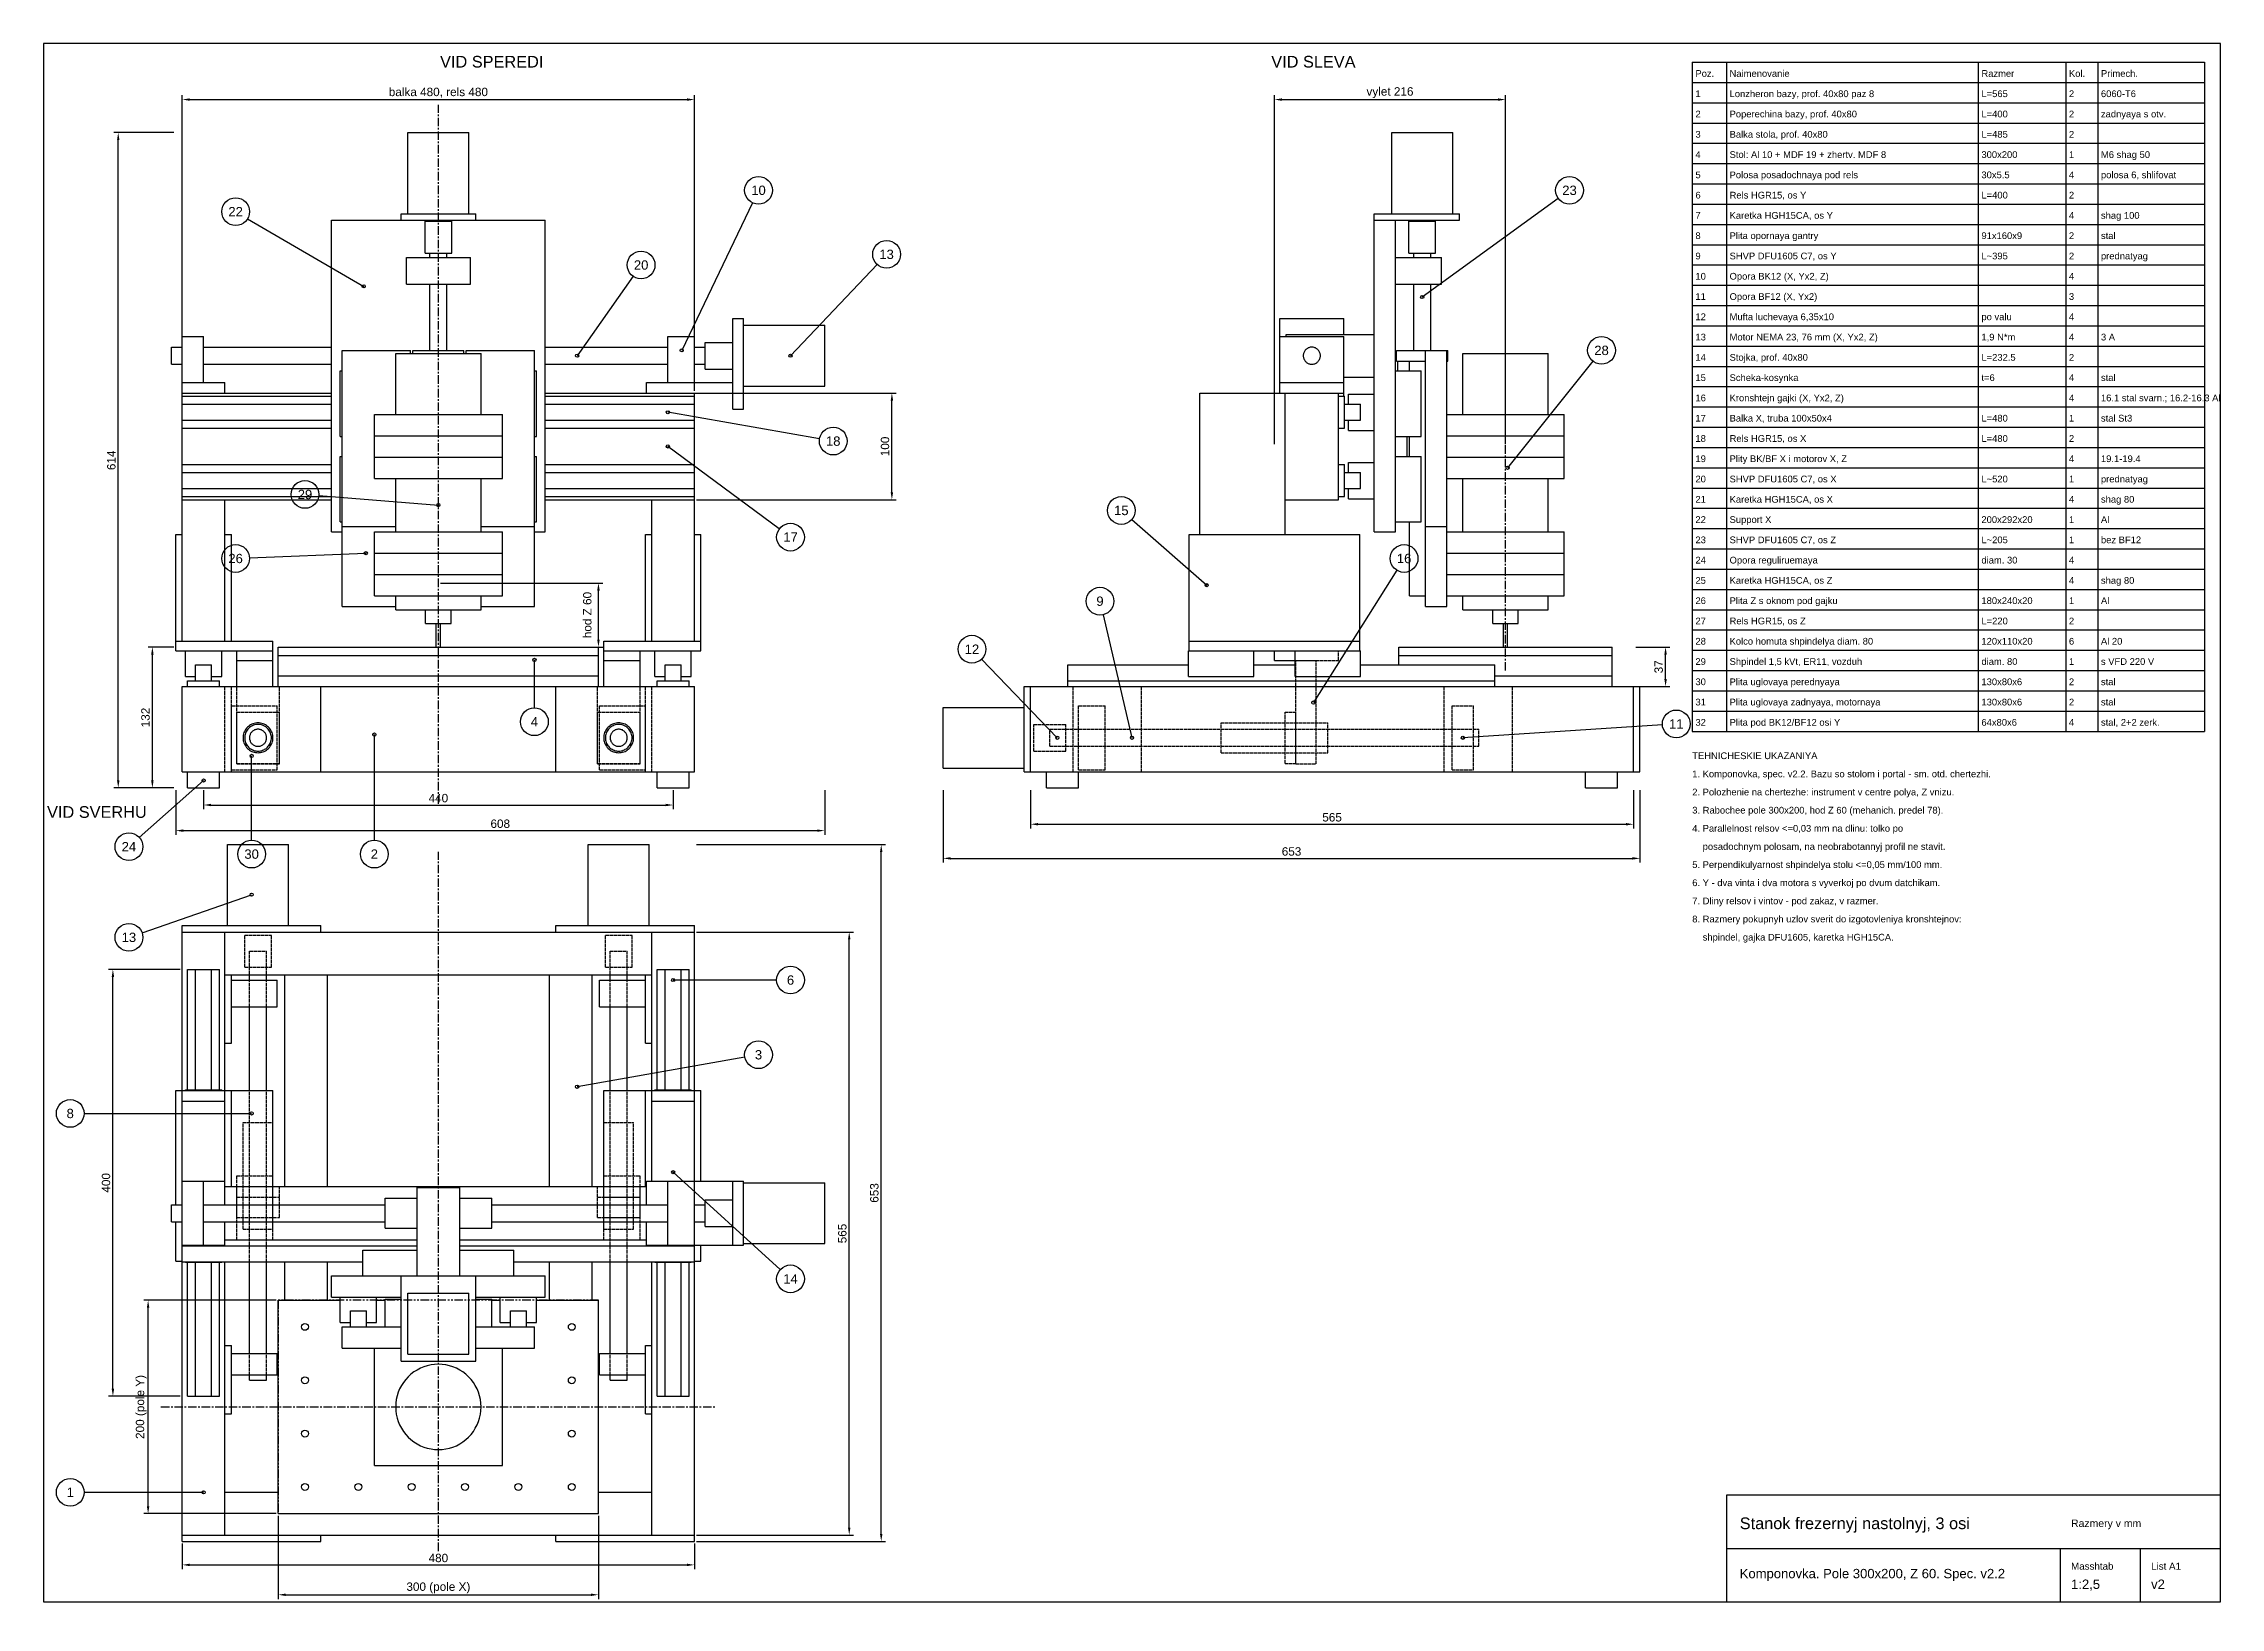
# Model space of a CAD drawing. Header units: millimetres. Extents: x 50 to 2090, y 7 to 1472.
import ezdxf
from ezdxf.enums import TextEntityAlignment as Align

# ---------------------------------------------------------------- set-up
doc = ezdxf.new("R2010")
doc.units = ezdxf.units.MM
doc.header["$LTSCALE"] = 2.5
for name, pattern in [('CENTER', [5.08, 3.175, -0.635, 0.635, -0.635]), ('DASHED', [1.524, 1.27, -0.254]), ('PHANTOM', [6.35, 3.175, -0.635, 0.635, -0.635, 0.635, -0.635])]:
    doc.linetypes.add(name, pattern=pattern)
for name, color, linetype in [('Golova', 212, 'CONTINUOUS'), ('Hoda', 40, 'PHANTOM'), ('Nevidimye', 8, 'DASHED'), ('Osevye', 8, 'CENTER'), ('Privod', 134, 'CONTINUOUS'), ('Rama', 7, 'CONTINUOUS'), ('Ramka', 7, 'CONTINUOUS'), ('Razmery', 8, 'CONTINUOUS'), ('Relsy', 5, 'CONTINUOUS'), ('SHVP', 1, 'CONTINUOUS'), ('Stol', 34, 'CONTINUOUS'), ('Tekst', 7, 'CONTINUOUS'), ('Uzly', 94, 'CONTINUOUS')]:
    doc.layers.add(name, color=color, linetype=linetype)
doc.styles.add('CHERT', font='arial.ttf')
doc.dimstyles.new('CHERT', dxfattribs={"dimtxt": 7.875, "dimasz": 7, "dimexe": 4, "dimexo": 2, "dimgap": 2.5, "dimtad": 1, "dimdec": 0, "dimtxsty": 'CHERT', "dimcen": 2.5, "dimazin": 3, "dimtfac": 1, "dimtmove": 0, "dimatfit": 3})

msp = doc.modelspace()

# ---------------------------------------------------------------- texts
at = {"layer": 'Tekst', "style": 'CHERT'}
for s, height, p in [('VID SPEREDI', 10.938, (470, 1450)), ('VID SLEVA', 10.94, (1240, 1450)), ('VID SVERHU', 10.94, (100, 747))]:
    msp.add_text(s, height=height, dxfattribs=at).set_placement(p, align=Align.CENTER)
for s, height, p in [('Poz.', 6.3, (1598, 1441.3)), ('1', 6.3, (1598, 1422.3)), ('Naimenovanie', 6.3, (1630, 1441.3)), ('Lonzheron bazy, prof. 40x80 paz 8', 6.3, (1630, 1422.3)), ('Razmer', 6.3, (1866, 1441.3)), ('L=565', 6.3, (1866, 1422.3)), ('2', 6.3, (1948, 1422.3)), ('Kol.', 6.3, (1948, 1441.3)), ('6060-T6', 6.3, (1978, 1422.3)), ('Primech.', 6.3, (1978, 1441.3)), ('2', 6.3, (1598, 1403.3)), ('Poperechina bazy, prof. 40x80', 6.3, (1630, 1403.3)), ('L=400', 6.3, (1866, 1403.3)), ('2', 6.3, (1948, 1403.3)), ('zadnyaya s otv.', 6.3, (1978, 1403.3)), ('3', 6.3, (1598, 1384.3)), ('Balka stola, prof. 40x80', 6.3, (1630, 1384.3)), ('L=485', 6.3, (1866, 1384.3)), ('2', 6.3, (1948, 1384.3)), ('4', 6.3, (1598, 1365.3)), ('Stol: Al 10 + MDF 19 + zhertv. MDF 8', 6.3, (1630, 1365.3)), ('300x200', 6.3, (1866, 1365.3)), ('1', 6.3, (1948, 1365.3)), ('M6 shag 50', 6.3, (1978, 1365.3)), ('5', 6.3, (1598, 1346.3)), ('Polosa posadochnaya pod rels', 6.3, (1630, 1346.3)), ('30x5.5', 6.3, (1866, 1346.3)), ('4', 6.3, (1948, 1346.3)), ('polosa 6, shlifovat', 6.3, (1978, 1346.3)), ('6', 6.3, (1598, 1327.3)), ('Rels HGR15, os Y', 6.3, (1630, 1327.3)), ('L=400', 6.3, (1866, 1327.3)), ('2', 6.3, (1948, 1327.3)), ('7', 6.3, (1598, 1308.3)), ('Karetka HGH15CA, os Y', 6.3, (1630, 1308.3)), ('4', 6.3, (1948, 1308.3)), ('shag 100', 6.3, (1978, 1308.3)), ('8', 6.3, (1598, 1289.3)), ('Plita opornaya gantry', 6.3, (1630, 1289.3)), ('91x160x9', 6.3, (1866, 1289.3)), ('2', 6.3, (1948, 1289.3)), ('stal', 6.3, (1978, 1289.3)), ('9', 6.3, (1598, 1270.3)), ('SHVP DFU1605 C7, os Y', 6.3, (1630, 1270.3)), ('L~395', 6.3, (1866, 1270.3)), ('2', 6.3, (1948, 1270.3)), ('prednatyag', 6.3, (1978, 1270.3)), ('10', 6.3, (1598, 1251.3)), ('Opora BK12 (X, Yx2, Z)', 6.3, (1630, 1251.3)), ('4', 6.3, (1948, 1251.3)), ('11', 6.3, (1598, 1232.3)), ('Opora BF12 (X, Yx2)', 6.3, (1630, 1232.3)), ('3', 6.3, (1948, 1232.3)), ('12', 6.3, (1598, 1213.3)), ('Mufta luchevaya 6,35x10', 6.3, (1630, 1213.3)), ('po valu', 6.3, (1866, 1213.3)), ('4', 6.3, (1948, 1213.3)), ('13', 6.3, (1598, 1194.3)), ('Motor NEMA 23, 76 mm (X, Yx2, Z)', 6.3, (1630, 1194.3)), ('1,9 N*m', 6.3, (1866, 1194.3)), ('4', 6.3, (1948, 1194.3)), ('3 A', 6.3, (1978, 1194.3)), ('14', 6.3, (1598, 1175.3)), ('Stojka, prof. 40x80', 6.3, (1630, 1175.3)), ('Scheka-kosynka', 6.3, (1630, 1156.3)), ('L=232.5', 6.3, (1866, 1175.3)), ('2', 6.3, (1948, 1175.3)), ('stal', 6.3, (1978, 1156.3)), ('15', 6.3, (1598, 1156.3)), ('16', 6.3, (1598, 1137.3)), ('Kronshtejn gajki (X, Yx2, Z)', 6.3, (1630, 1137.3)), ('t=6', 6.3, (1866, 1156.3)), ('4', 6.3, (1948, 1156.3)), ('4', 6.3, (1948, 1137.3)), ('16.1 stal svarn.; 16.2-16.3 Al', 6.3, (1978, 1137.3)), ('17', 6.3, (1598, 1118.3)), ('Balka X, truba 100x50x4', 6.3, (1630, 1118.3)), ('L=480', 6.3, (1866, 1118.3)), ('1', 6.3, (1948, 1118.3)), ('stal St3', 6.3, (1978, 1118.3)), ('18', 6.3, (1598, 1099.3)), ('Rels HGR15, os X', 6.3, (1630, 1099.3)), ('L=480', 6.3, (1866, 1099.3)), ('2', 6.3, (1948, 1099.3)), ('19', 6.3, (1598, 1080.3)), ('Plity BK/BF X i motorov X, Z', 6.3, (1630, 1080.3)), ('4', 6.3, (1948, 1080.3)), ('19.1-19.4', 6.3, (1978, 1080.3)), ('20', 6.3, (1598, 1061.3)), ('SHVP DFU1605 C7, os X', 6.3, (1630, 1061.3)), ('L~520', 6.3, (1866, 1061.3)), ('1', 6.3, (1948, 1061.3)), ('prednatyag', 6.3, (1978, 1061.3)), ('21', 6.3, (1598, 1042.3)), ('Karetka HGH15CA, os X', 6.3, (1630, 1042.3)), ('4', 6.3, (1948, 1042.3)), ('shag 80', 6.3, (1978, 1042.3)), ('22', 6.3, (1598, 1023.3)), ('Support X', 6.3, (1630, 1023.3)), ('200x292x20', 6.3, (1866, 1023.3)), ('1', 6.3, (1948, 1023.3)), ('Al', 6.3, (1978, 1023.3)), ('23', 6.3, (1598, 1004.3)), ('SHVP DFU1605 C7, os Z', 6.3, (1630, 1004.3)), ('L~205', 6.3, (1866, 1004.3)), ('1', 6.3, (1948, 1004.3)), ('bez BF12', 6.3, (1978, 1004.3)), ('24', 6.3, (1598, 985.3)), ('Opora reguliruemaya', 6.3, (1630, 985.3)), ('diam. 30', 6.3, (1866, 985.3)), ('4', 6.3, (1948, 985.3)), ('25', 6.3, (1598, 966.3)), ('Karetka HGH15CA, os Z', 6.3, (1630, 966.3)), ('4', 6.3, (1948, 966.3)), ('shag 80', 6.3, (1978, 966.3)), ('26', 6.3, (1598, 947.3)), ('Plita Z s oknom pod gajku', 6.3, (1630, 947.3)), ('180x240x20', 6.3, (1866, 947.3)), ('1', 6.3, (1948, 947.3)), ('Al', 6.3, (1978, 947.3)), ('27', 6.3, (1598, 928.3)), ('Rels HGR15, os Z', 6.3, (1630, 928.3)), ('L=220', 6.3, (1866, 928.3)), ('2', 6.3, (1948, 928.3)), ('28', 6.3, (1598, 909.3)), ('Kolco homuta shpindelya diam. 80', 6.3, (1630, 909.3)), ('120x110x20', 6.3, (1866, 909.3)), ('6', 6.3, (1948, 909.3)), ('Al 20', 6.3, (1978, 909.3)), ('30', 6.3, (1598, 871.3)), ('29', 6.3, (1598, 890.3)), ('Shpindel 1,5 kVt, ER11, vozduh', 6.3, (1630, 890.3)), ('Plita uglovaya perednyaya', 6.3, (1630, 871.3)), ('diam. 80', 6.3, (1866, 890.3)), ('130x80x6', 6.3, (1866, 871.3)), ('2', 6.3, (1948, 871.3)), ('1', 6.3, (1948, 890.3)), ('s VFD 220 V', 6.3, (1978, 890.3)), ('stal', 6.3, (1978, 871.3)), ('31', 6.3, (1598, 852.3)), ('Plita uglovaya zadnyaya, motornaya', 6.3, (1630, 852.3)), ('130x80x6', 6.3, (1866, 852.3)), ('2', 6.3, (1948, 852.3)), ('stal', 6.3, (1978, 852.3)), ('32', 6.3, (1598, 833.3)), ('Plita pod BK12/BF12 osi Y', 6.3, (1630, 833.3)), ('64x80x6', 6.3, (1866, 833.3)), ('4', 6.3, (1948, 833.3)), ('stal, 2+2 zerk.', 6.3, (1978, 833.3)), ('TEHNICHESKIE UKAZANIYA', 6.3, (1595, 802)), ('1. Komponovka, spec. v2.2. Bazu so stolom i portal - sm. otd. chertezhi.', 6.3, (1595, 785)), ('3. Rabochee pole 300x200, hod Z 60 (mehanich. predel 78).', 6.3, (1595, 751)), ('2. Polozhenie na chertezhe: instrument v centre polya, Z vnizu.', 6.3, (1595, 768)), ('4. Parallelnost relsov <=0,03 mm na dlinu: tolko po', 6.3, (1595, 734)), ('    posadochnym polosam, na neobrabotannyj profil ne stavit.', 6.3, (1595, 717)), ('5. Perpendikulyarnost shpindelya stolu <=0,05 mm/100 mm.', 6.3, (1595, 700)), ('6. Y - dva vinta i dva motora s vyverkoj po dvum datchikam.', 6.3, (1595, 683)), ('8. Razmery pokupnyh uzlov sverit do izgotovleniya kronshtejnov:', 6.3, (1595, 649)), ('7. Dliny relsov i vintov - pod zakaz, v razmer.', 6.3, (1595, 666)), ('    shpindel, gajka DFU1605, karetka HGH15CA.', 6.3, (1595, 632)), ('Stanok frezernyj nastolnyj, 3 osi', 10.938, (1639.5, 80.5)), ('Razmery v mm', 7, (1950, 82.5)), ('Komponovka. Pole 300x200, Z 60. Spec. v2.2', 8.75, (1639.5, 34.5)), ('Masshtab', 6.56, (1950, 42.5)), ('List A1', 6.56, (2025, 42.5)), ('1:2,5', 8.75, (1950, 24.5)), ('v2', 8.75, (2025, 24.5))]:
    msp.add_text(s, height=height, dxfattribs=at).set_placement(p)
for s, p in [('10', (720, 1335)), ('23', (1480, 1335)), ('22', (230, 1315)), ('20', (610, 1265)), ('13', (840, 1275)), ('28', (1510, 1185)), ('18', (790, 1100)), ('29', (295, 1050)), ('15', (1060, 1035)), ('17', (750, 1010)), ('26', (230, 990)), ('16', (1325, 990)), ('9', (1040, 950)), ('12', (920, 905)), ('4', (510, 837)), ('11', (1580, 835)), ('24', (130, 720)), ('30', (245, 713)), ('2', (360, 713)), ('13', (130, 635)), ('6', (750, 595)), ('3', (720, 525)), ('8', (75, 470)), ('14', (750, 315)), ('1', (75, 115))]:
    msp.add_text(s, height=8.75, dxfattribs=at).set_placement(p, align=Align.MIDDLE_CENTER)

# ---------------------------------------------------------------- dimensions: what is measured, and where the dimension line sits
at = {"layer": 'Razmery'}
for base, p1, p2, text in [((180, 1420), (180, 1145), (660, 1145), 'balka 480, rels 480'), ((1203.5, 1420), (1203.5, 1095), (1420, 1095), 'vylet 216'), ((270, 19), (270, 95), (570, 95), '300 (pole X)')]:
    msp.add_linear_dim(base=base, p1=p1, p2=p2, text=text, dimstyle='CHERT', dxfattribs=at).render()
for base, p1, p2 in [((120, 775), (174, 775), (174, 1389)), ((845, 1045), (660, 1045), (660, 1145)), ((152, 775), (174, 775), (174, 907)), ((1570, 870), (1540, 870), (1540, 907)), ((835, 69), (660, 69), (660, 722)), ((805, 75), (660, 75), (660, 640)), ((115, 205), (180, 205), (180, 605))]:
    msp.add_linear_dim(base=base, p1=p1, p2=p2, angle=90, dimstyle='CHERT', dxfattribs=at).render()
for base, p1, p2, text in [((570, 907), (420, 907), (420, 967), 'hod Z 60'), ((148, 95), (270, 95), (270, 295), '200 (pole Y)')]:
    msp.add_linear_dim(base=base, p1=p1, p2=p2, angle=90, text=text, dimstyle='CHERT', dxfattribs=at).render()
for base, p1, p2 in [((174, 735), (174, 775), (782, 775)), ((200, 759), (200, 775), (640, 775)), ((893, 709), (893, 775), (1546, 775)), ((975, 741), (975, 775), (1540, 775)), ((180, 47), (180, 69), (660, 69))]:
    msp.add_linear_dim(base=base, p1=p1, p2=p2, dimstyle='CHERT', dxfattribs=at).render()

# ---------------------------------------------------------------- linework, layer by layer
at = {"layer": 'Golova'}
for p, q in [((320, 1307), (520, 1307)), ((320, 1015), (320, 1307)), ((520, 1015), (520, 1307)), ((1297, 1307), (1317, 1307)), ((1297, 1015), (1297, 1307)), ((1317, 1015), (1317, 1307)), ((330, 1185), (394, 1185)), ((330, 1020), (330, 1185)), ((394, 1182), (394, 1185)), ((446, 1185), (510, 1185)), ((446, 1182), (446, 1185)), ((510, 1020), (510, 1185)), ((1345, 1185), (1365, 1185)), ((1345, 1020), (1345, 1185)), ((1350, 1185), (1365, 1185)), ((1365, 1020), (1365, 1185)), ((380, 1182), (460, 1182)), ((380, 1125), (380, 1182)), ((460, 1125), (460, 1182)), ((1365, 1020), (1365, 1175)), ((1380, 1182), (1460, 1182)), ((1380, 1125), (1380, 1182)), ((1460, 1125), (1460, 1182)), ((360, 1125), (480, 1125)), ((360, 1105), (360, 1125)), ((480, 1105), (480, 1125)), ((1365, 1125), (1475, 1125)), ((1365, 1105), (1365, 1125)), ((1475, 1105), (1475, 1125)), ((360, 1105), (480, 1105)), ((360, 1085), (360, 1105)), ((360, 1105), (480, 1105)), ((480, 1085), (480, 1105)), ((1365, 1105), (1475, 1105)), ((1365, 1085), (1365, 1105)), ((1365, 1105), (1475, 1105)), ((1475, 1085), (1475, 1105)), ((360, 1085), (480, 1085)), ((360, 1065), (360, 1085)), ((360, 1085), (480, 1085)), ((480, 1065), (480, 1085)), ((1345, 1020), (1345, 1085)), ((1365, 1085), (1475, 1085)), ((1365, 1065), (1365, 1085)), ((1365, 1085), (1475, 1085)), ((1475, 1065), (1475, 1085)), ((360, 1065), (480, 1065)), ((380, 1015), (380, 1065)), ((460, 1015), (460, 1065)), ((1365, 1065), (1475, 1065)), ((1380, 1015), (1380, 1065)), ((1460, 1015), (1460, 1065)), ((330, 1020), (380, 1020)), ((330, 945), (330, 1020)), ((330, 1020), (380, 1020)), ((460, 1020), (510, 1020)), ((460, 1020), (510, 1020)), ((510, 945), (510, 1020)), ((1345, 1020), (1365, 1020)), ((1345, 945), (1345, 1020)), ((1345, 1020), (1365, 1020)), ((1345, 1020), (1365, 1020)), ((1365, 945), (1365, 1020)), ((320, 1015), (330, 1015)), ((360, 1015), (480, 1015)), ((360, 995), (360, 1015)), ((480, 995), (480, 1015)), ((510, 1015), (520, 1015)), ((1297, 1015), (1317, 1015)), ((1365, 1015), (1475, 1015)), ((1365, 995), (1365, 1015)), ((1475, 995), (1475, 1015)), ((360, 995), (480, 995)), ((360, 975), (360, 995)), ((360, 995), (480, 995)), ((480, 975), (480, 995)), ((1365, 995), (1475, 995)), ((1365, 975), (1365, 995)), ((1365, 995), (1475, 995)), ((1475, 975), (1475, 995)), ((360, 975), (480, 975)), ((360, 955), (360, 975)), ((360, 975), (480, 975)), ((480, 955), (480, 975)), ((1365, 975), (1475, 975)), ((1365, 955), (1365, 975)), ((1365, 975), (1475, 975)), ((1475, 955), (1475, 975)), ((330, 945), (380, 945)), ((360, 955), (480, 955)), ((380, 942), (380, 955)), ((380, 942), (460, 942)), ((408, 942), (432, 942)), ((408, 929), (408, 942)), ((432, 929), (432, 942)), ((460, 942), (460, 955)), ((460, 945), (510, 945)), ((1345, 945), (1365, 945)), ((1365, 955), (1475, 955)), ((1380, 942), (1380, 955)), ((1380, 942), (1460, 942)), ((1408, 942), (1432, 942)), ((1408, 929), (1408, 942)), ((1432, 929), (1432, 942)), ((1460, 942), (1460, 955)), ((408, 929), (432, 929)), ((418, 929), (422, 929)), ((418, 907), (418, 929)), ((422, 907), (422, 929)), ((1408, 929), (1432, 929)), ((1418, 929), (1422, 929)), ((1418, 907), (1418, 929)), ((1422, 907), (1422, 929)), ((418, 907), (422, 907)), ((1418, 907), (1422, 907)), ((320, 318), (520, 318)), ((320, 298), (320, 318)), ((520, 298), (520, 318)), ((320, 298), (385, 298)), ((455, 298), (520, 298)), ((330, 270), (385, 270)), ((330, 250), (330, 270)), ((330, 270), (385, 270)), ((330, 250), (330, 270)), ((455, 270), (510, 270)), ((455, 270), (510, 270)), ((510, 250), (510, 270)), ((510, 250), (510, 270)), ((330, 250), (385, 250)), ((330, 250), (385, 250)), ((360, 250), (385, 250)), ((360, 140), (360, 250)), ((360, 250), (385, 250)), ((360, 140), (360, 250)), ((360, 250), (385, 250)), ((360, 140), (360, 250)), ((360, 250), (385, 250)), ((360, 140), (360, 250)), ((360, 250), (385, 250)), ((360, 140), (360, 250)), ((360, 250), (385, 250)), ((360, 140), (360, 250)), ((455, 250), (510, 250)), ((455, 250), (510, 250)), ((455, 250), (480, 250)), ((455, 250), (480, 250)), ((455, 250), (480, 250)), ((455, 250), (480, 250)), ((455, 250), (480, 250)), ((455, 250), (480, 250)), ((480, 140), (480, 250)), ((480, 140), (480, 250)), ((480, 140), (480, 250)), ((480, 140), (480, 250)), ((480, 140), (480, 250)), ((480, 140), (480, 250)), ((394.3, 225.6), (391.7, 223.3)), ((397.1, 227.8), (394.3, 225.6)), ((400, 229.6), (397.1, 227.8)), ((403.1, 231.3), (400, 229.6)), ((406.3, 232.6), (403.1, 231.3)), ((409.6, 233.6), (406.3, 232.6)), ((413.1, 234.4), (409.6, 233.6)), ((416.5, 234.8), (413.1, 234.4)), ((420, 235), (416.5, 234.8)), ((423.5, 234.8), (420, 235)), ((426.9, 234.4), (423.5, 234.8)), ((430.4, 233.6), (426.9, 234.4)), ((433.7, 232.6), (430.4, 233.6)), ((436.9, 231.3), (433.7, 232.6)), ((440, 229.6), (436.9, 231.3)), ((442.9, 227.8), (440, 229.6)), ((445.7, 225.6), (442.9, 227.8)), ((448.3, 223.3), (445.7, 225.6)), ((381.4, 205.4), (380.6, 201.9)), ((382.4, 208.7), (381.4, 205.4)), ((383.7, 211.9), (382.4, 208.7)), ((385.4, 215), (383.7, 211.9)), ((387.2, 217.9), (385.4, 215)), ((389.4, 220.7), (387.2, 217.9)), ((391.7, 223.3), (389.4, 220.7)), ((450.6, 220.7), (448.3, 223.3)), ((452.8, 217.9), (450.6, 220.7)), ((454.6, 215), (452.8, 217.9)), ((456.3, 211.9), (454.6, 215)), ((457.6, 208.7), (456.3, 211.9)), ((458.6, 205.4), (457.6, 208.7)), ((459.4, 201.9), (458.6, 205.4)), ((380.2, 198.5), (380, 195)), ((380, 195), (380.2, 191.5)), ((380.6, 201.9), (380.2, 198.5)), ((380.2, 191.5), (380.6, 188.1)), ((380.6, 188.1), (381.4, 184.6)), ((381.4, 184.6), (382.4, 181.3)), ((457.6, 181.3), (458.6, 184.6)), ((458.6, 184.6), (459.4, 188.1)), ((459.8, 198.5), (459.4, 201.9)), ((459.4, 188.1), (459.8, 191.5)), ((460, 195), (459.8, 198.5)), ((459.8, 191.5), (460, 195)), ((382.4, 181.3), (383.7, 178.1)), ((383.7, 178.1), (385.4, 175)), ((385.4, 175), (387.2, 172.1)), ((387.2, 172.1), (389.4, 169.3)), ((389.4, 169.3), (391.7, 166.7)), ((391.7, 166.7), (394.3, 164.4)), ((394.3, 164.4), (397.1, 162.2)), ((442.9, 162.2), (445.7, 164.4)), ((445.7, 164.4), (448.3, 166.7)), ((448.3, 166.7), (450.6, 169.3)), ((450.6, 169.3), (452.8, 172.1)), ((452.8, 172.1), (454.6, 175)), ((454.6, 175), (456.3, 178.1)), ((456.3, 178.1), (457.6, 181.3)), ((397.1, 162.2), (400, 160.4)), ((400, 160.4), (403.1, 158.7)), ((403.1, 158.7), (406.3, 157.4)), ((406.3, 157.4), (409.6, 156.4)), ((409.6, 156.4), (413.1, 155.6)), ((413.1, 155.6), (416.5, 155.2)), ((416.5, 155.2), (420, 155)), ((420, 155), (423.5, 155.2)), ((423.5, 155.2), (426.9, 155.6)), ((426.9, 155.6), (430.4, 156.4)), ((430.4, 156.4), (433.7, 157.4)), ((433.7, 157.4), (436.9, 158.7)), ((436.9, 158.7), (440, 160.4)), ((440, 160.4), (442.9, 162.2)), ((360, 140), (480, 140)), ((360, 140), (480, 140)), ((360, 140), (480, 140)), ((360, 140), (480, 140)), ((360, 140), (480, 140)), ((360, 140), (480, 140))]:
    msp.add_line(p, q, dxfattribs=at)
at = {"layer": 'Hoda'}
for p, q in [((570, 295), (270, 295)), ((270, 295), (270, 95)), ((570, 95), (570, 295)), ((270, 95), (570, 95))]:
    msp.add_line(p, q, dxfattribs=at)
at = {"layer": 'Nevidimye'}
for p, q in [((1263.5, 894.5), (1263.5, 903.5)), ((1263.5, 894.5), (1263.5, 903.5)), ((1222.8, 894.5), (1263.5, 894.5)), ((1222.8, 894.5), (1263.5, 894.5)), ((1223.5, 894.5), (1242.5, 894.5)), ((1223.5, 870), (1223.5, 894.5)), ((1223.5, 894.5), (1242.5, 894.5)), ((1223.5, 870), (1223.5, 894.5)), ((1242.5, 870), (1242.5, 894.5)), ((1242.5, 870), (1242.5, 894.5)), ((220, 790), (220, 870)), ((220, 790), (220, 870)), ((226, 790), (226, 870)), ((226, 790), (226, 870)), ((231, 797.5), (231, 870)), ((271, 797.5), (271, 870)), ((569, 797.5), (569, 870)), ((609, 797.5), (609, 870)), ((614, 790), (614, 870)), ((614, 790), (614, 870)), ((620, 790), (620, 870)), ((620, 790), (620, 870)), ((1015, 790), (1015, 870)), ((1015, 790), (1015, 870)), ((1079, 790), (1079, 870)), ((1079, 790), (1079, 870)), ((1223.5, 797.5), (1223.5, 870)), ((1223.5, 797.5), (1223.5, 870)), ((1242.5, 797.5), (1242.5, 870)), ((1242.5, 797.5), (1242.5, 870)), ((1362.5, 790), (1362.5, 870)), ((1362.5, 790), (1362.5, 870)), ((1426.5, 790), (1426.5, 870)), ((1426.5, 790), (1426.5, 870)), ((226, 852), (269, 852)), ((226, 792), (226, 852)), ((226, 852), (269, 852)), ((226, 792), (226, 852)), ((231, 846), (271, 846)), ((231, 798), (231, 846)), ((269, 792), (269, 852)), ((269, 792), (269, 852)), ((271, 798), (271, 846)), ((569, 846), (609, 846)), ((569, 798), (569, 846)), ((571, 852), (614, 852)), ((571, 792), (571, 852)), ((571, 852), (614, 852)), ((571, 792), (571, 852)), ((609, 798), (609, 846)), ((614, 792), (614, 852)), ((614, 792), (614, 852)), ((1020, 852), (1045, 852)), ((1020, 792), (1020, 852)), ((1020, 852), (1045, 852)), ((1020, 792), (1020, 852)), ((1045, 792), (1045, 852)), ((1045, 792), (1045, 852)), ((1213.5, 846), (1223.5, 846)), ((1213.5, 798), (1213.5, 846)), ((1213.5, 846), (1223.5, 846)), ((1213.5, 798), (1213.5, 846)), ((1223.5, 798), (1223.5, 846)), ((1223.5, 798), (1223.5, 846)), ((1370, 852), (1390, 852)), ((1370, 792), (1370, 852)), ((1370, 852), (1390, 852)), ((1370, 792), (1370, 852)), ((1390, 792), (1390, 852)), ((1390, 792), (1390, 852)), ((237.1, 823.2), (237, 822)), ((237, 822), (237.1, 820.8)), ((237.2, 824.4), (237.1, 823.2)), ((237.1, 820.8), (237.2, 819.6)), ((237.5, 825.6), (237.2, 824.4)), ((237.2, 819.6), (237.5, 818.4)), ((237.8, 826.8), (237.5, 825.6)), ((237.5, 818.4), (237.8, 817.2)), ((238.3, 827.9), (237.8, 826.8)), ((237.8, 817.2), (238.3, 816.1)), ((238.9, 829), (238.3, 827.9)), ((238.3, 816.1), (238.9, 815)), ((238.7, 824.2), (238.5, 823.1)), ((238.5, 823.1), (238.5, 822)), ((238.5, 822), (238.5, 820.9)), ((238.5, 820.9), (238.7, 819.8)), ((238.9, 825.2), (238.7, 824.2)), ((238.7, 819.8), (238.9, 818.8)), ((239.5, 830), (238.9, 829)), ((239.3, 826.3), (238.9, 825.2)), ((238.9, 818.8), (239.3, 817.7)), ((239.7, 827.3), (239.3, 826.3)), ((239.3, 817.7), (239.7, 816.7)), ((240.3, 831), (239.5, 830)), ((240.2, 828.2), (239.7, 827.3)), ((239.7, 816.7), (240.2, 815.8)), ((240.8, 829.2), (240.2, 828.2)), ((241.1, 831.9), (240.3, 831)), ((241.4, 830), (240.8, 829.2)), ((242, 832.7), (241.1, 831.9)), ((242.2, 830.8), (241.4, 830)), ((243, 833.5), (242, 832.7)), ((243, 831.6), (242.2, 830.8)), ((244, 834.1), (243, 833.5)), ((243.8, 832.2), (243, 831.6)), ((243.1, 823.4), (243, 822.7)), ((243, 822.7), (243, 822)), ((243, 822), (243, 821.3)), ((243, 821.3), (243.1, 820.6)), ((243.3, 824.1), (243.1, 823.4)), ((243.1, 820.6), (243.3, 819.9)), ((243.5, 824.7), (243.3, 824.1)), ((243.3, 819.9), (243.5, 819.3)), ((243.7, 825.4), (243.5, 824.7)), ((243.5, 819.3), (243.7, 818.6)), ((244.1, 826), (243.7, 825.4)), ((243.7, 818.6), (244.1, 818)), ((244.8, 832.8), (243.8, 832.2)), ((245.1, 834.7), (244, 834.1)), ((244.4, 826.6), (244.1, 826)), ((244.1, 818), (244.4, 817.4)), ((244.9, 827.1), (244.4, 826.6)), ((244.4, 817.4), (244.9, 816.9)), ((245.7, 833.3), (244.8, 832.8)), ((245.3, 827.7), (244.9, 827.1)), ((244.9, 816.9), (245.3, 816.3)), ((246.2, 835.2), (245.1, 834.7)), ((245.9, 828.1), (245.3, 827.7)), ((245.3, 816.3), (245.9, 815.9)), ((246.7, 833.7), (245.7, 833.3)), ((246.4, 828.6), (245.9, 828.1)), ((247.4, 835.5), (246.2, 835.2)), ((247, 828.9), (246.4, 828.6)), ((247.8, 834.1), (246.7, 833.7)), ((247.6, 829.3), (247, 828.9)), ((248.6, 835.8), (247.4, 835.5)), ((248.3, 829.5), (247.6, 829.3)), ((248.8, 834.3), (247.8, 834.1)), ((248.9, 829.7), (248.3, 829.5)), ((249.8, 835.9), (248.6, 835.8)), ((249.9, 834.5), (248.8, 834.3)), ((249.6, 829.9), (248.9, 829.7)), ((250.3, 830), (249.6, 829.9)), ((251, 836), (249.8, 835.9)), ((251, 834.5), (249.9, 834.5)), ((251, 830), (250.3, 830)), ((252.2, 835.9), (251, 836)), ((252.1, 834.5), (251, 834.5)), ((251.7, 830), (251, 830)), ((252.4, 829.9), (251.7, 830)), ((253.2, 834.3), (252.1, 834.5)), ((253.4, 835.8), (252.2, 835.9)), ((253.1, 829.7), (252.4, 829.9)), ((253.7, 829.5), (253.1, 829.7)), ((254.2, 834.1), (253.2, 834.3)), ((254.6, 835.5), (253.4, 835.8)), ((254.4, 829.3), (253.7, 829.5)), ((255.3, 833.7), (254.2, 834.1)), ((255, 828.9), (254.4, 829.3)), ((255.8, 835.2), (254.6, 835.5)), ((255.6, 828.6), (255, 828.9)), ((256.3, 833.3), (255.3, 833.7)), ((256.1, 828.1), (255.6, 828.6)), ((256.9, 834.7), (255.8, 835.2)), ((256.7, 827.7), (256.1, 828.1)), ((256.1, 815.9), (256.7, 816.3)), ((257.2, 832.8), (256.3, 833.3)), ((257.1, 827.1), (256.7, 827.7)), ((256.7, 816.3), (257.1, 816.9)), ((258, 834.1), (256.9, 834.7)), ((257.6, 826.6), (257.1, 827.1)), ((257.1, 816.9), (257.6, 817.4)), ((258.2, 832.2), (257.2, 832.8)), ((257.9, 826), (257.6, 826.6)), ((257.6, 817.4), (257.9, 818)), ((258.3, 825.4), (257.9, 826)), ((257.9, 818), (258.3, 818.6)), ((259, 833.5), (258, 834.1)), ((259, 831.6), (258.2, 832.2)), ((258.5, 824.7), (258.3, 825.4)), ((258.3, 818.6), (258.5, 819.3)), ((258.7, 824.1), (258.5, 824.7)), ((258.5, 819.3), (258.7, 819.9)), ((258.9, 823.4), (258.7, 824.1)), ((258.7, 819.9), (258.9, 820.6)), ((259, 822.7), (258.9, 823.4)), ((258.9, 820.6), (259, 821.3)), ((260, 832.7), (259, 833.5)), ((259.8, 830.8), (259, 831.6)), ((259, 822), (259, 822.7)), ((259, 821.3), (259, 822)), ((260.6, 830), (259.8, 830.8)), ((260.9, 831.9), (260, 832.7)), ((261.2, 829.2), (260.6, 830)), ((261.7, 831), (260.9, 831.9)), ((261.8, 828.2), (261.2, 829.2)), ((262.5, 830), (261.7, 831)), ((262.3, 827.3), (261.8, 828.2)), ((261.8, 815.8), (262.3, 816.7)), ((262.7, 826.3), (262.3, 827.3)), ((262.3, 816.7), (262.7, 817.7)), ((263.1, 829), (262.5, 830)), ((263.1, 825.2), (262.7, 826.3)), ((262.7, 817.7), (263.1, 818.8)), ((263.7, 827.9), (263.1, 829)), ((263.3, 824.2), (263.1, 825.2)), ((263.1, 818.8), (263.3, 819.8)), ((263.1, 815), (263.7, 816.1)), ((263.5, 823.1), (263.3, 824.2)), ((263.3, 819.8), (263.5, 820.9)), ((263.5, 822), (263.5, 823.1)), ((263.5, 820.9), (263.5, 822)), ((264.2, 826.8), (263.7, 827.9)), ((263.7, 816.1), (264.2, 817.2)), ((264.5, 825.6), (264.2, 826.8)), ((264.2, 817.2), (264.5, 818.4)), ((264.8, 824.4), (264.5, 825.6)), ((264.5, 818.4), (264.8, 819.6)), ((264.9, 823.2), (264.8, 824.4)), ((264.8, 819.6), (264.9, 820.8)), ((265, 822), (264.9, 823.2)), ((264.9, 820.8), (265, 822)), ((575.1, 823.2), (575, 822)), ((575, 822), (575.1, 820.8)), ((575.2, 824.4), (575.1, 823.2)), ((575.1, 820.8), (575.2, 819.6)), ((575.5, 825.6), (575.2, 824.4)), ((575.2, 819.6), (575.5, 818.4)), ((575.8, 826.8), (575.5, 825.6)), ((575.5, 818.4), (575.8, 817.2)), ((576.3, 827.9), (575.8, 826.8)), ((575.8, 817.2), (576.3, 816.1)), ((576.9, 829), (576.3, 827.9)), ((576.3, 816.1), (576.9, 815)), ((576.7, 824.2), (576.5, 823.1)), ((576.5, 823.1), (576.5, 822)), ((576.5, 822), (576.5, 820.9)), ((576.5, 820.9), (576.7, 819.8)), ((576.9, 825.2), (576.7, 824.2)), ((576.7, 819.8), (576.9, 818.8)), ((577.5, 830), (576.9, 829)), ((577.3, 826.3), (576.9, 825.2)), ((576.9, 818.8), (577.3, 817.7)), ((577.7, 827.3), (577.3, 826.3)), ((577.3, 817.7), (577.7, 816.7)), ((578.3, 831), (577.5, 830)), ((578.2, 828.2), (577.7, 827.3)), ((577.7, 816.7), (578.2, 815.8)), ((578.8, 829.2), (578.2, 828.2)), ((579.1, 831.9), (578.3, 831)), ((579.4, 830), (578.8, 829.2)), ((580, 832.7), (579.1, 831.9)), ((580.2, 830.8), (579.4, 830)), ((581, 833.5), (580, 832.7)), ((581, 831.6), (580.2, 830.8)), ((582, 834.1), (581, 833.5)), ((581.8, 832.2), (581, 831.6)), ((581.1, 823.4), (581, 822.7)), ((581, 822.7), (581, 822)), ((581, 822), (581, 821.3)), ((581, 821.3), (581.1, 820.6)), ((581.3, 824.1), (581.1, 823.4)), ((581.1, 820.6), (581.3, 819.9)), ((581.5, 824.7), (581.3, 824.1)), ((581.3, 819.9), (581.5, 819.3)), ((581.7, 825.4), (581.5, 824.7)), ((581.5, 819.3), (581.7, 818.6)), ((582.1, 826), (581.7, 825.4)), ((581.7, 818.6), (582.1, 818)), ((582.8, 832.8), (581.8, 832.2)), ((583.1, 834.7), (582, 834.1)), ((582.4, 826.6), (582.1, 826)), ((582.1, 818), (582.4, 817.4)), ((582.9, 827.1), (582.4, 826.6)), ((582.4, 817.4), (582.9, 816.9)), ((583.7, 833.3), (582.8, 832.8)), ((583.3, 827.7), (582.9, 827.1)), ((582.9, 816.9), (583.3, 816.3)), ((584.2, 835.2), (583.1, 834.7)), ((583.9, 828.1), (583.3, 827.7)), ((583.3, 816.3), (583.9, 815.9)), ((584.7, 833.7), (583.7, 833.3)), ((584.4, 828.6), (583.9, 828.1)), ((585.4, 835.5), (584.2, 835.2)), ((585, 828.9), (584.4, 828.6)), ((585.8, 834.1), (584.7, 833.7)), ((585.6, 829.3), (585, 828.9)), ((586.6, 835.8), (585.4, 835.5)), ((586.3, 829.5), (585.6, 829.3)), ((586.8, 834.3), (585.8, 834.1)), ((586.9, 829.7), (586.3, 829.5)), ((587.8, 835.9), (586.6, 835.8)), ((587.9, 834.5), (586.8, 834.3)), ((587.6, 829.9), (586.9, 829.7)), ((588.3, 830), (587.6, 829.9)), ((589, 836), (587.8, 835.9)), ((589, 834.5), (587.9, 834.5)), ((589, 830), (588.3, 830)), ((590.2, 835.9), (589, 836)), ((590.1, 834.5), (589, 834.5)), ((589.7, 830), (589, 830)), ((590.4, 829.9), (589.7, 830)), ((591.2, 834.3), (590.1, 834.5)), ((591.4, 835.8), (590.2, 835.9)), ((591.1, 829.7), (590.4, 829.9)), ((591.7, 829.5), (591.1, 829.7)), ((592.2, 834.1), (591.2, 834.3)), ((592.6, 835.5), (591.4, 835.8)), ((592.4, 829.3), (591.7, 829.5)), ((593.3, 833.7), (592.2, 834.1)), ((593, 828.9), (592.4, 829.3)), ((593.8, 835.2), (592.6, 835.5)), ((593.6, 828.6), (593, 828.9)), ((594.3, 833.3), (593.3, 833.7)), ((594.1, 828.1), (593.6, 828.6)), ((594.9, 834.7), (593.8, 835.2)), ((594.7, 827.7), (594.1, 828.1)), ((594.1, 815.9), (594.7, 816.3)), ((595.2, 832.8), (594.3, 833.3)), ((595.1, 827.1), (594.7, 827.7)), ((594.7, 816.3), (595.1, 816.9)), ((596, 834.1), (594.9, 834.7)), ((595.6, 826.6), (595.1, 827.1)), ((595.1, 816.9), (595.6, 817.4)), ((596.2, 832.2), (595.2, 832.8)), ((595.9, 826), (595.6, 826.6)), ((595.6, 817.4), (595.9, 818)), ((596.3, 825.4), (595.9, 826)), ((595.9, 818), (596.3, 818.6)), ((597, 833.5), (596, 834.1)), ((597, 831.6), (596.2, 832.2)), ((596.5, 824.7), (596.3, 825.4)), ((596.3, 818.6), (596.5, 819.3)), ((596.7, 824.1), (596.5, 824.7)), ((596.5, 819.3), (596.7, 819.9)), ((596.9, 823.4), (596.7, 824.1)), ((596.7, 819.9), (596.9, 820.6)), ((597, 822.7), (596.9, 823.4)), ((596.9, 820.6), (597, 821.3)), ((598, 832.7), (597, 833.5)), ((597.8, 830.8), (597, 831.6)), ((597, 822), (597, 822.7)), ((597, 821.3), (597, 822)), ((598.6, 830), (597.8, 830.8)), ((598.9, 831.9), (598, 832.7)), ((599.2, 829.2), (598.6, 830)), ((599.7, 831), (598.9, 831.9)), ((599.8, 828.2), (599.2, 829.2)), ((600.5, 830), (599.7, 831)), ((600.3, 827.3), (599.8, 828.2)), ((599.8, 815.8), (600.3, 816.7)), ((600.7, 826.3), (600.3, 827.3)), ((600.3, 816.7), (600.7, 817.7)), ((601.1, 829), (600.5, 830)), ((601.1, 825.2), (600.7, 826.3)), ((600.7, 817.7), (601.1, 818.8)), ((601.7, 827.9), (601.1, 829)), ((601.3, 824.2), (601.1, 825.2)), ((601.1, 818.8), (601.3, 819.8)), ((601.1, 815), (601.7, 816.1)), ((601.5, 823.1), (601.3, 824.2)), ((601.3, 819.8), (601.5, 820.9)), ((601.5, 822), (601.5, 823.1)), ((601.5, 820.9), (601.5, 822)), ((602.2, 826.8), (601.7, 827.9)), ((601.7, 816.1), (602.2, 817.2)), ((602.5, 825.6), (602.2, 826.8)), ((602.2, 817.2), (602.5, 818.4)), ((602.8, 824.4), (602.5, 825.6)), ((602.5, 818.4), (602.8, 819.6)), ((602.9, 823.2), (602.8, 824.4)), ((602.8, 819.6), (602.9, 820.8)), ((603, 822), (602.9, 823.2)), ((602.9, 820.8), (603, 822)), ((978, 834.5), (1008, 834.5)), ((978, 809.5), (978, 834.5)), ((978, 834.5), (1008, 834.5)), ((978, 809.5), (978, 834.5)), ((993, 830), (1395, 830)), ((993, 814), (993, 830)), ((993, 830), (1395, 830)), ((993, 814), (993, 830)), ((1008, 809.5), (1008, 834.5)), ((1008, 809.5), (1008, 834.5)), ((1153.5, 836), (1253.5, 836)), ((1153.5, 808), (1153.5, 836)), ((1153.5, 836), (1253.5, 836)), ((1153.5, 808), (1153.5, 836)), ((1253.5, 808), (1253.5, 836)), ((1253.5, 808), (1253.5, 836)), ((1395, 814), (1395, 830)), ((1395, 814), (1395, 830)), ((231, 798), (271, 798)), ((231, 797.5), (271, 797.5)), ((238.9, 815), (239.5, 814)), ((239.5, 814), (240.3, 813)), ((240.2, 815.8), (240.8, 814.8)), ((240.3, 813), (241.1, 812.1)), ((240.8, 814.8), (241.4, 814)), ((241.1, 812.1), (242, 811.3)), ((241.4, 814), (242.2, 813.2)), ((242, 811.3), (243, 810.5)), ((242.2, 813.2), (243, 812.4)), ((243, 812.4), (243.8, 811.8)), ((243, 810.5), (244, 809.9)), ((243.8, 811.8), (244.8, 811.2)), ((244, 809.9), (245.1, 809.3)), ((244.8, 811.2), (245.7, 810.7)), ((245.1, 809.3), (246.2, 808.8)), ((245.7, 810.7), (246.7, 810.3)), ((245.9, 815.9), (246.4, 815.4)), ((246.2, 808.8), (247.4, 808.5)), ((246.4, 815.4), (247, 815.1)), ((246.7, 810.3), (247.8, 809.9)), ((247, 815.1), (247.6, 814.7)), ((247.4, 808.5), (248.6, 808.2)), ((247.6, 814.7), (248.3, 814.5)), ((247.8, 809.9), (248.8, 809.7)), ((248.3, 814.5), (248.9, 814.3)), ((248.6, 808.2), (249.8, 808.1)), ((248.8, 809.7), (249.9, 809.5)), ((248.9, 814.3), (249.6, 814.1)), ((249.6, 814.1), (250.3, 814)), ((249.8, 808.1), (251, 808)), ((249.9, 809.5), (251, 809.5)), ((250.3, 814), (251, 814)), ((251, 814), (251.7, 814)), ((251, 809.5), (252.1, 809.5)), ((251, 808), (252.2, 808.1)), ((251.7, 814), (252.4, 814.1)), ((252.1, 809.5), (253.2, 809.7)), ((252.2, 808.1), (253.4, 808.2)), ((252.4, 814.1), (253.1, 814.3)), ((253.1, 814.3), (253.7, 814.5)), ((253.2, 809.7), (254.2, 809.9)), ((253.4, 808.2), (254.6, 808.5)), ((253.7, 814.5), (254.4, 814.7)), ((254.2, 809.9), (255.3, 810.3)), ((254.4, 814.7), (255, 815.1)), ((254.6, 808.5), (255.8, 808.8)), ((255, 815.1), (255.6, 815.4)), ((255.3, 810.3), (256.3, 810.7)), ((255.6, 815.4), (256.1, 815.9)), ((255.8, 808.8), (256.9, 809.3)), ((256.3, 810.7), (257.2, 811.2)), ((256.9, 809.3), (258, 809.9)), ((257.2, 811.2), (258.2, 811.8)), ((258, 809.9), (259, 810.5)), ((258.2, 811.8), (259, 812.4)), ((259, 812.4), (259.8, 813.2)), ((259, 810.5), (260, 811.3)), ((259.8, 813.2), (260.6, 814)), ((260, 811.3), (260.9, 812.1)), ((260.6, 814), (261.2, 814.8)), ((260.9, 812.1), (261.7, 813)), ((261.2, 814.8), (261.8, 815.8)), ((261.7, 813), (262.5, 814)), ((262.5, 814), (263.1, 815)), ((569, 798), (609, 798)), ((569, 797.5), (609, 797.5)), ((576.9, 815), (577.5, 814)), ((577.5, 814), (578.3, 813)), ((578.2, 815.8), (578.8, 814.8)), ((578.3, 813), (579.1, 812.1)), ((578.8, 814.8), (579.4, 814)), ((579.1, 812.1), (580, 811.3)), ((579.4, 814), (580.2, 813.2)), ((580, 811.3), (581, 810.5)), ((580.2, 813.2), (581, 812.4)), ((581, 812.4), (581.8, 811.8)), ((581, 810.5), (582, 809.9)), ((581.8, 811.8), (582.8, 811.2)), ((582, 809.9), (583.1, 809.3)), ((582.8, 811.2), (583.7, 810.7)), ((583.1, 809.3), (584.2, 808.8)), ((583.7, 810.7), (584.7, 810.3)), ((583.9, 815.9), (584.4, 815.4)), ((584.2, 808.8), (585.4, 808.5)), ((584.4, 815.4), (585, 815.1)), ((584.7, 810.3), (585.8, 809.9)), ((585, 815.1), (585.6, 814.7)), ((585.4, 808.5), (586.6, 808.2)), ((585.6, 814.7), (586.3, 814.5)), ((585.8, 809.9), (586.8, 809.7)), ((586.3, 814.5), (586.9, 814.3)), ((586.6, 808.2), (587.8, 808.1)), ((586.8, 809.7), (587.9, 809.5)), ((586.9, 814.3), (587.6, 814.1)), ((587.6, 814.1), (588.3, 814)), ((587.8, 808.1), (589, 808)), ((587.9, 809.5), (589, 809.5)), ((588.3, 814), (589, 814)), ((589, 814), (589.7, 814)), ((589, 809.5), (590.1, 809.5)), ((589, 808), (590.2, 808.1)), ((589.7, 814), (590.4, 814.1)), ((590.1, 809.5), (591.2, 809.7)), ((590.2, 808.1), (591.4, 808.2)), ((590.4, 814.1), (591.1, 814.3)), ((591.1, 814.3), (591.7, 814.5)), ((591.2, 809.7), (592.2, 809.9)), ((591.4, 808.2), (592.6, 808.5)), ((591.7, 814.5), (592.4, 814.7)), ((592.2, 809.9), (593.3, 810.3)), ((592.4, 814.7), (593, 815.1)), ((592.6, 808.5), (593.8, 808.8)), ((593, 815.1), (593.6, 815.4)), ((593.3, 810.3), (594.3, 810.7)), ((593.6, 815.4), (594.1, 815.9)), ((593.8, 808.8), (594.9, 809.3)), ((594.3, 810.7), (595.2, 811.2)), ((594.9, 809.3), (596, 809.9)), ((595.2, 811.2), (596.2, 811.8)), ((596, 809.9), (597, 810.5)), ((596.2, 811.8), (597, 812.4)), ((597, 812.4), (597.8, 813.2)), ((597, 810.5), (598, 811.3)), ((597.8, 813.2), (598.6, 814)), ((598, 811.3), (598.9, 812.1)), ((598.6, 814), (599.2, 814.8)), ((598.9, 812.1), (599.7, 813)), ((599.2, 814.8), (599.8, 815.8)), ((599.7, 813), (600.5, 814)), ((600.5, 814), (601.1, 815)), ((978, 809.5), (1008, 809.5)), ((978, 809.5), (1008, 809.5)), ((993, 814), (1395, 814)), ((993, 814), (1395, 814)), ((1153.5, 808), (1253.5, 808)), ((1153.5, 808), (1253.5, 808)), ((1213.5, 798), (1223.5, 798)), ((1213.5, 798), (1223.5, 798)), ((1223.5, 797.5), (1242.5, 797.5)), ((1223.5, 797.5), (1242.5, 797.5)), ((226, 792), (269, 792)), ((226, 792), (269, 792)), ((571, 792), (614, 792)), ((571, 792), (614, 792)), ((1020, 792), (1045, 792)), ((1020, 792), (1045, 792)), ((1370, 792), (1390, 792)), ((1370, 792), (1390, 792)), ((238.5, 637), (263.5, 637)), ((238.5, 607), (238.5, 637)), ((263.5, 607), (263.5, 637)), ((576.5, 637), (601.5, 637)), ((576.5, 607), (576.5, 637)), ((601.5, 607), (601.5, 637)), ((243, 622), (259, 622)), ((243, 600), (243, 622)), ((259, 600), (259, 622)), ((581, 622), (597, 622)), ((581, 600), (581, 622)), ((597, 600), (597, 622)), ((238.5, 607), (263.5, 607)), ((243, 570), (243, 595)), ((259, 570), (259, 595)), ((576.5, 607), (601.5, 607)), ((581, 570), (581, 595)), ((597, 570), (597, 595)), ((243, 331), (243, 491.5)), ((259, 331), (259, 491.5)), ((581, 331), (581, 491.5)), ((597, 331), (597, 491.5)), ((237, 461.5), (265, 461.5)), ((237, 361.5), (237, 461.5)), ((575, 461.5), (603, 461.5)), ((603, 361.5), (603, 461.5)), ((231, 411.5), (265, 411.5)), ((231, 351.5), (231, 411.5)), ((575, 411.5), (609, 411.5)), ((609, 351.5), (609, 411.5)), ((231, 401.5), (265, 401.5)), ((231, 391.5), (231, 401.5)), ((231, 391.5), (271, 391.5)), ((231, 372.5), (231, 391.5)), ((231, 391.5), (265, 391.5)), ((231, 372.5), (231, 391.5)), ((231, 391.5), (271, 391.5)), ((265, 351.5), (265, 401.5)), ((265, 361.5), (265, 401.5)), ((265, 372.5), (265, 391.5)), ((271, 391.5), (271, 401.5)), ((271, 372.5), (271, 391.5)), ((569, 391.5), (569, 401.5)), ((569, 391.5), (609, 391.5)), ((569, 372.5), (569, 391.5)), ((569, 391.5), (609, 391.5)), ((575, 351.5), (575, 401.5)), ((575, 361.5), (575, 401.5)), ((575, 401.5), (609, 401.5)), ((575, 391.5), (609, 391.5)), ((575, 372.5), (575, 391.5)), ((609, 391.5), (609, 401.5)), ((609, 372.5), (609, 391.5)), ((609, 372.5), (609, 391.5)), ((231, 372.5), (271, 372.5)), ((231, 372.5), (265, 372.5)), ((569, 372.5), (609, 372.5)), ((575, 372.5), (609, 372.5)), ((231, 351.5), (265, 351.5)), ((237, 361.5), (265, 361.5)), ((575, 361.5), (603, 361.5)), ((575, 351.5), (609, 351.5)), ((243, 225), (243, 245)), ((259, 225), (259, 245)), ((581, 225), (581, 245)), ((597, 225), (597, 245))]:
    msp.add_line(p, q, dxfattribs=at)
at = {"layer": 'Osevye'}
for p, q in [((420, 760), (420, 1415)), ((1420, 885), (1420, 1415)), ((420, 60), (420, 715)), ((160, 195), (680, 195))]:
    msp.add_line(p, q, dxfattribs=at)
at = {"layer": 'Privod'}
for p, q in [((391.5, 1389), (448.5, 1389)), ((391.5, 1313), (391.5, 1389)), ((448.5, 1313), (448.5, 1389)), ((1313.5, 1389), (1370.5, 1389)), ((1313.5, 1313), (1313.5, 1389)), ((1370.5, 1313), (1370.5, 1389)), ((391.5, 1313), (448.5, 1313)), ((407.5, 1306), (432.5, 1306)), ((407.5, 1276), (407.5, 1306)), ((432.5, 1276), (432.5, 1306)), ((1313.5, 1313), (1370.5, 1313)), ((1329.5, 1306), (1354.5, 1306)), ((1329.5, 1276), (1329.5, 1306)), ((1354.5, 1276), (1354.5, 1306)), ((407.5, 1276), (432.5, 1276)), ((1329.5, 1276), (1354.5, 1276)), ((706, 1208.5), (782, 1208.5)), ((706, 1151.5), (706, 1208.5)), ((782, 1151.5), (782, 1208.5)), ((670, 1192.5), (696, 1192.5)), ((670, 1167.5), (670, 1192.5)), ((670, 1167.5), (696, 1167.5)), ((706, 1151.5), (782, 1151.5)), ((893, 850.5), (969, 850.5)), ((893, 793.5), (893, 850.5)), ((893, 850.5), (969, 850.5)), ((893, 793.5), (893, 850.5)), ((969, 793.5), (969, 850.5)), ((969, 793.5), (969, 850.5)), ((893, 793.5), (969, 793.5)), ((893, 793.5), (969, 793.5)), ((222.5, 722), (279.5, 722)), ((222.5, 646), (222.5, 722)), ((279.5, 646), (279.5, 722)), ((560.5, 722), (617.5, 722)), ((560.5, 646), (560.5, 722)), ((617.5, 646), (617.5, 722)), ((222.5, 646), (279.5, 646)), ((560.5, 646), (617.5, 646)), ((670, 389), (696, 389)), ((670, 364), (670, 389)), ((706, 405), (782, 405)), ((706, 348), (706, 405)), ((782, 348), (782, 405)), ((670, 364), (696, 364)), ((706, 348), (782, 348)), ((391.5, 301.5), (448.5, 301.5)), ((391.5, 244.5), (391.5, 301.5)), ((448.5, 244.5), (448.5, 301.5)), ((391.5, 244.5), (448.5, 244.5))]:
    msp.add_line(p, q, dxfattribs=at)
at = {"layer": 'Rama'}
for p, q in [((180, 1145), (220, 1145)), ((180, 912.5), (180, 1145)), ((180, 1145), (320, 1145)), ((180, 1045), (180, 1145)), ((520, 1145), (660, 1145)), ((620, 1145), (660, 1145)), ((660, 912.5), (660, 1145)), ((660, 1045), (660, 1145)), ((1133.5, 1145), (1213.5, 1145)), ((1133.5, 1012.5), (1133.5, 1145)), ((1133.5, 1145), (1213.5, 1145)), ((1133.5, 1012.5), (1133.5, 1145)), ((1213.5, 1012.5), (1213.5, 1145)), ((1213.5, 1012.5), (1213.5, 1145)), ((1213.5, 1145), (1263.5, 1145)), ((1213.5, 1045), (1213.5, 1145)), ((1263.5, 1045), (1263.5, 1145)), ((180, 1045), (320, 1045)), ((220, 912.5), (220, 1045)), ((520, 1045), (660, 1045)), ((620, 912.5), (620, 1045)), ((1213.5, 1045), (1263.5, 1045)), ((180, 912.5), (220, 912.5)), ((620, 912.5), (660, 912.5)), ((1133.5, 912.5), (1213.5, 912.5)), ((1133.5, 912.5), (1213.5, 912.5)), ((180, 870), (220, 870)), ((180, 790), (180, 870)), ((220, 870), (620, 870)), ((220, 870), (620, 870)), ((276, 870), (316, 870)), ((524, 870), (564, 870)), ((620, 870), (660, 870)), ((660, 790), (660, 870)), ((975, 870), (1540, 870)), ((975, 790), (975, 870)), ((975, 870), (1540, 870)), ((975, 790), (975, 870)), ((975, 870), (1015, 870)), ((975, 790), (975, 870)), ((1015, 870), (1500, 870)), ((1015, 870), (1500, 870)), ((1500, 870), (1540, 870)), ((1540, 790), (1540, 870)), ((1540, 790), (1540, 870)), ((1540, 790), (1540, 870)), ((180, 790), (220, 790)), ((185, 790), (215, 790)), ((185, 775), (185, 790)), ((185, 790), (215, 790)), ((185, 775), (185, 790)), ((215, 775), (215, 790)), ((215, 775), (215, 790)), ((220, 790), (620, 790)), ((220, 790), (620, 790)), ((276, 790), (316, 790)), ((524, 790), (564, 790)), ((620, 790), (660, 790)), ((625, 790), (655, 790)), ((625, 775), (625, 790)), ((625, 790), (655, 790)), ((625, 775), (625, 790)), ((655, 775), (655, 790)), ((655, 775), (655, 790)), ((975, 790), (1540, 790)), ((975, 790), (1540, 790)), ((975, 790), (1015, 790)), ((990, 790), (1020, 790)), ((990, 775), (990, 790)), ((990, 790), (1020, 790)), ((990, 775), (990, 790)), ((1015, 790), (1500, 790)), ((1015, 790), (1500, 790)), ((1020, 775), (1020, 790)), ((1020, 775), (1020, 790)), ((1495, 790), (1525, 790)), ((1495, 775), (1495, 790)), ((1495, 790), (1525, 790)), ((1495, 775), (1495, 790)), ((1500, 790), (1540, 790)), ((1525, 775), (1525, 790)), ((1525, 775), (1525, 790)), ((185, 775), (215, 775)), ((185, 775), (215, 775)), ((625, 775), (655, 775)), ((625, 775), (655, 775)), ((990, 775), (1020, 775)), ((990, 775), (1020, 775)), ((1495, 775), (1525, 775)), ((1495, 775), (1525, 775)), ((180, 640), (220, 640)), ((180, 491.5), (180, 640)), ((220, 491.5), (220, 640)), ((220, 640), (620, 640)), ((220, 600), (220, 640)), ((620, 640), (660, 640)), ((620, 491.5), (620, 640)), ((620, 600), (620, 640)), ((660, 491.5), (660, 640)), ((220, 600), (620, 600)), ((276, 600), (316, 600)), ((276, 401.5), (276, 600)), ((316, 401.5), (316, 600)), ((524, 600), (564, 600)), ((524, 401.5), (524, 600)), ((564, 401.5), (564, 600)), ((180, 481.5), (220, 481.5)), ((180, 401.5), (180, 481.5)), ((220, 401.5), (220, 481.5)), ((620, 481.5), (660, 481.5)), ((620, 406.5), (620, 481.5)), ((660, 406.5), (660, 481.5)), ((180, 384.5), (180, 401.5)), ((220, 401.5), (615, 401.5)), ((180, 351.5), (180, 368.5)), ((220, 351.5), (400, 351.5)), ((440, 351.5), (615, 351.5)), ((180, 75), (180, 331.5)), ((220, 75), (220, 331)), ((276, 295), (276, 331)), ((316, 295), (316, 331)), ((524, 295), (524, 331)), ((564, 295), (564, 331)), ((620, 75), (620, 331)), ((660, 75), (660, 331.5)), ((220, 115), (270, 115)), ((220, 75), (220, 115)), ((570, 115), (620, 115)), ((620, 75), (620, 115)), ((180, 75), (220, 75)), ((220, 75), (620, 75)), ((620, 75), (660, 75))]:
    msp.add_line(p, q, dxfattribs=at)
at = {"layer": 'Ramka'}
for p, q in [((2090, 1472.5), (50, 1472.5)), ((50, 1472.5), (50, 12.5)), ((2090, 12.5), (2090, 1472.5)), ((1595, 1455), (2075, 1455)), ((1595, 1455), (1595, 828)), ((1627, 1455), (1627, 828)), ((1863, 1455), (1863, 828)), ((1945, 1455), (1945, 828)), ((1975, 1455), (1975, 828)), ((2075, 1455), (2075, 828)), ((1595, 1436), (2075, 1436)), ((1595, 1417), (2075, 1417)), ((1595, 1398), (2075, 1398)), ((1595, 1379), (2075, 1379)), ((1595, 1360), (2075, 1360)), ((1595, 1341), (2075, 1341)), ((1595, 1322), (2075, 1322)), ((1595, 1303), (2075, 1303)), ((1595, 1284), (2075, 1284)), ((1595, 1265), (2075, 1265)), ((1595, 1246), (2075, 1246)), ((1595, 1227), (2075, 1227)), ((1595, 1208), (2075, 1208)), ((1595, 1189), (2075, 1189)), ((1595, 1170), (2075, 1170)), ((1595, 1151), (2075, 1151)), ((1595, 1132), (2075, 1132)), ((1595, 1113), (2075, 1113)), ((1595, 1094), (2075, 1094)), ((1595, 1075), (2075, 1075)), ((1595, 1056), (2075, 1056)), ((1595, 1037), (2075, 1037)), ((1595, 1018), (2075, 1018)), ((1595, 999), (2075, 999)), ((1595, 980), (2075, 980)), ((1595, 961), (2075, 961)), ((1595, 942), (2075, 942)), ((1595, 923), (2075, 923)), ((1595, 904), (2075, 904)), ((1595, 885), (2075, 885)), ((1595, 866), (2075, 866)), ((1595, 847), (2075, 847)), ((1595, 828), (2075, 828)), ((1627.5, 12.5), (1627.5, 112.5)), ((1627.5, 112.5), (2090, 112.5)), ((1627.5, 62.5), (2090, 62.5)), ((1940, 12.5), (1940, 62.5)), ((2015, 12.5), (2015, 62.5)), ((50, 12.5), (2090, 12.5))]:
    msp.add_line(p, q, dxfattribs=at)
at = {"layer": 'Relsy'}
for p, q in [((1330, 1175), (1345, 1175)), ((1330, 1165.7), (1330, 1175)), ((1345, 955), (1345, 1175)), ((180, 1142), (320, 1142)), ((180, 1112), (180, 1142)), ((180, 1134.5), (320, 1134.5)), ((180, 1119.5), (180, 1134.5)), ((520, 1142), (660, 1142)), ((520, 1134.5), (660, 1134.5)), ((660, 1112), (660, 1142)), ((660, 1119.5), (660, 1134.5)), ((1263.5, 1142), (1269, 1142)), ((1263.5, 1112), (1263.5, 1142)), ((1269, 1112), (1269, 1142)), ((1269, 1134.5), (1284, 1134.5)), ((1269, 1119.5), (1269, 1134.5)), ((1284, 1119.5), (1284, 1134.5)), ((180, 1119.5), (320, 1119.5)), ((180, 1112), (320, 1112)), ((520, 1119.5), (660, 1119.5)), ((520, 1112), (660, 1112)), ((1263.5, 1112), (1269, 1112)), ((1269, 1119.5), (1284, 1119.5)), ((1330, 1085.7), (1330, 1104.3)), ((1345, 955), (1345, 1085)), ((180, 1078), (320, 1078)), ((180, 1048), (180, 1078)), ((180, 1070.5), (320, 1070.5)), ((180, 1055.5), (180, 1070.5)), ((520, 1078), (660, 1078)), ((520, 1070.5), (660, 1070.5)), ((660, 1048), (660, 1078)), ((660, 1055.5), (660, 1070.5)), ((1263.5, 1078), (1269, 1078)), ((1263.5, 1048), (1263.5, 1078)), ((1269, 1048), (1269, 1078)), ((1269, 1070.5), (1284, 1070.5)), ((1269, 1055.5), (1269, 1070.5)), ((1284, 1055.5), (1284, 1070.5)), ((180, 1055.5), (320, 1055.5)), ((180, 1048), (320, 1048)), ((520, 1055.5), (660, 1055.5)), ((520, 1048), (660, 1048)), ((1263.5, 1048), (1269, 1048)), ((1269, 1055.5), (1284, 1055.5)), ((1330, 955), (1330, 1024.3)), ((1330, 955), (1330, 1024.3)), ((1330, 955), (1345, 955)), ((1330, 955), (1345, 955)), ((192.5, 890.5), (207.5, 890.5)), ((192.5, 875.5), (192.5, 890.5)), ((207.5, 875.5), (207.5, 890.5)), ((632.5, 890.5), (647.5, 890.5)), ((632.5, 875.5), (632.5, 890.5)), ((647.5, 875.5), (647.5, 890.5)), ((1010, 890.5), (1122.8, 890.5)), ((1010, 875.5), (1010, 890.5)), ((1010, 890.5), (1122.8, 890.5)), ((1010, 875.5), (1010, 890.5)), ((1184.2, 890.5), (1222.8, 890.5)), ((1184.2, 890.5), (1222.8, 890.5)), ((1284.2, 890.5), (1410, 890.5)), ((1284.2, 890.5), (1320, 890.5)), ((1410, 875.5), (1410, 890.5)), ((185, 875.5), (215, 875.5)), ((185, 870), (185, 875.5)), ((185, 870), (215, 870)), ((192.5, 875.5), (207.5, 875.5)), ((215, 870), (215, 875.5)), ((625, 875.5), (655, 875.5)), ((625, 870), (625, 875.5)), ((625, 870), (655, 870)), ((632.5, 875.5), (647.5, 875.5)), ((655, 870), (655, 875.5)), ((1010, 875.5), (1410, 875.5)), ((1010, 870), (1010, 875.5)), ((1010, 875.5), (1410, 875.5)), ((1010, 875.5), (1223.5, 875.5)), ((1010, 870), (1010, 875.5)), ((1010, 875.5), (1223.5, 875.5)), ((1010, 870), (1410, 870)), ((1010, 870), (1410, 870)), ((1242.5, 875.5), (1320, 875.5)), ((1242.5, 875.5), (1320, 875.5)), ((1410, 870), (1410, 875.5)), ((185, 605), (215, 605)), ((185, 492.2), (185, 605)), ((192.5, 605), (207.5, 605)), ((192.5, 492.2), (192.5, 605)), ((207.5, 492.2), (207.5, 605)), ((215, 492.2), (215, 605)), ((625, 605), (655, 605)), ((625, 492.2), (625, 605)), ((632.5, 605), (647.5, 605)), ((632.5, 492.2), (632.5, 605)), ((647.5, 492.2), (647.5, 605)), ((655, 492.2), (655, 605)), ((180, 346), (180, 351.5)), ((180, 346), (180, 351.5)), ((220, 351.5), (400, 351.5)), ((220, 351.5), (400, 351.5)), ((440, 351.5), (615, 351.5)), ((440, 351.5), (615, 351.5)), ((180, 346), (400, 346)), ((180, 346), (400, 346)), ((180, 331), (180, 346)), ((180, 346), (400, 346)), ((180, 346), (400, 346)), ((180, 331), (180, 346)), ((180, 331), (349.3, 331)), ((180, 331), (349.3, 331)), ((185, 205), (185, 330.8)), ((192.5, 205), (192.5, 330.8)), ((207.5, 205), (207.5, 330.8)), ((215, 205), (215, 330.8)), ((440, 346), (660, 346)), ((440, 346), (660, 346)), ((440, 346), (660, 346)), ((440, 346), (660, 346)), ((490.7, 331), (660, 331)), ((490.7, 331), (660, 331)), ((625, 205), (625, 330.8)), ((632.5, 205), (632.5, 330.8)), ((647.5, 205), (647.5, 330.8)), ((655, 205), (655, 330.8)), ((660, 346), (660, 346.5)), ((660, 346), (660, 346.5)), ((660, 331), (660, 346)), ((660, 331), (660, 346)), ((337.5, 285), (352.5, 285)), ((337.5, 270), (337.5, 285)), ((337.5, 270), (352.5, 270)), ((352.5, 270), (352.5, 285)), ((487.5, 285), (502.5, 285)), ((487.5, 270), (487.5, 285)), ((487.5, 270), (502.5, 270)), ((502.5, 270), (502.5, 285)), ((185, 205), (215, 205)), ((192.5, 205), (207.5, 205)), ((625, 205), (655, 205)), ((632.5, 205), (647.5, 205))]:
    msp.add_line(p, q, dxfattribs=at)
at = {"layer": 'SHVP'}
for p, q in [((412, 1272), (412, 1276)), ((428, 1272), (428, 1276)), ((1334, 1272), (1334, 1276)), ((1350, 1272), (1350, 1276)), ((412, 1185), (412, 1247)), ((428, 1185), (428, 1247)), ((1334, 1185), (1334, 1247)), ((1350, 1185), (1350, 1247)), ((170, 1188), (180, 1188)), ((170, 1172), (170, 1188)), ((200, 1188), (320, 1188)), ((396, 1185), (444, 1185)), ((396, 1182), (396, 1185)), ((406, 1185), (434, 1185)), ((444, 1182), (444, 1185)), ((520, 1188), (635, 1188)), ((660, 1188), (670, 1188)), ((1231.2, 1183.4), (1231, 1182.7)), ((1231.6, 1184), (1231.2, 1183.4)), ((1231.9, 1184.6), (1231.6, 1184)), ((1232.4, 1185.1), (1231.9, 1184.6)), ((1232.8, 1185.7), (1232.4, 1185.1)), ((1233.4, 1186.1), (1232.8, 1185.7)), ((1233.9, 1186.6), (1233.4, 1186.1)), ((1234.5, 1186.9), (1233.9, 1186.6)), ((1235.1, 1187.3), (1234.5, 1186.9)), ((1235.8, 1187.5), (1235.1, 1187.3)), ((1236.4, 1187.7), (1235.8, 1187.5)), ((1237.1, 1187.9), (1236.4, 1187.7)), ((1237.8, 1188), (1237.1, 1187.9)), ((1238.5, 1188), (1237.8, 1188)), ((1239.2, 1188), (1238.5, 1188)), ((1239.9, 1187.9), (1239.2, 1188)), ((1240.6, 1187.7), (1239.9, 1187.9)), ((1241.2, 1187.5), (1240.6, 1187.7)), ((1241.9, 1187.3), (1241.2, 1187.5)), ((1242.5, 1186.9), (1241.9, 1187.3)), ((1243.1, 1186.6), (1242.5, 1186.9)), ((1243.6, 1186.1), (1243.1, 1186.6)), ((1244.2, 1185.7), (1243.6, 1186.1)), ((1244.6, 1185.1), (1244.2, 1185.7)), ((1245.1, 1184.6), (1244.6, 1185.1)), ((1245.4, 1184), (1245.1, 1184.6)), ((1245.8, 1183.4), (1245.4, 1184)), ((1246, 1182.7), (1245.8, 1183.4)), ((1318, 1185), (1366, 1185)), ((1318, 1175), (1318, 1185)), ((1328, 1185), (1356, 1185)), ((1366, 1175), (1366, 1185)), ((170, 1172), (180, 1172)), ((200, 1172), (320, 1172)), ((520, 1172), (635, 1172)), ((660, 1172), (670, 1172)), ((1230.6, 1181.4), (1230.5, 1180.7)), ((1230.5, 1180.7), (1230.5, 1180)), ((1230.5, 1180), (1230.5, 1179.3)), ((1230.5, 1179.3), (1230.6, 1178.6)), ((1230.8, 1182.1), (1230.6, 1181.4)), ((1230.6, 1178.6), (1230.8, 1177.9)), ((1231, 1182.7), (1230.8, 1182.1)), ((1230.8, 1177.9), (1231, 1177.3)), ((1231, 1177.3), (1231.2, 1176.6)), ((1231.2, 1176.6), (1231.6, 1176)), ((1231.6, 1176), (1231.9, 1175.4)), ((1231.9, 1175.4), (1232.4, 1174.9)), ((1232.4, 1174.9), (1232.8, 1174.3)), ((1232.8, 1174.3), (1233.4, 1173.9)), ((1233.4, 1173.9), (1233.9, 1173.4)), ((1233.9, 1173.4), (1234.5, 1173.1)), ((1234.5, 1173.1), (1235.1, 1172.7)), ((1235.1, 1172.7), (1235.8, 1172.5)), ((1235.8, 1172.5), (1236.4, 1172.3)), ((1236.4, 1172.3), (1237.1, 1172.1)), ((1237.1, 1172.1), (1237.8, 1172)), ((1237.8, 1172), (1238.5, 1172)), ((1238.5, 1172), (1239.2, 1172)), ((1239.2, 1172), (1239.9, 1172.1)), ((1239.9, 1172.1), (1240.6, 1172.3)), ((1240.6, 1172.3), (1241.2, 1172.5)), ((1241.2, 1172.5), (1241.9, 1172.7)), ((1241.9, 1172.7), (1242.5, 1173.1)), ((1242.5, 1173.1), (1243.1, 1173.4)), ((1243.1, 1173.4), (1243.6, 1173.9)), ((1243.6, 1173.9), (1244.2, 1174.3)), ((1244.2, 1174.3), (1244.6, 1174.9)), ((1244.6, 1174.9), (1245.1, 1175.4)), ((1245.1, 1175.4), (1245.4, 1176)), ((1245.4, 1176), (1245.8, 1176.6)), ((1245.8, 1176.6), (1246, 1177.3)), ((1246.2, 1182.1), (1246, 1182.7)), ((1246, 1177.3), (1246.2, 1177.9)), ((1246.4, 1181.4), (1246.2, 1182.1)), ((1246.2, 1177.9), (1246.4, 1178.6)), ((1246.5, 1180.7), (1246.4, 1181.4)), ((1246.4, 1178.6), (1246.5, 1179.3)), ((1246.5, 1180), (1246.5, 1180.7)), ((1246.5, 1179.3), (1246.5, 1180)), ((1318, 1175), (1345, 1175)), ((1365, 1175), (1366, 1175)), ((1328, 1085.7), (1328, 1104.3)), ((243, 595), (243, 600)), ((259, 595), (259, 600)), ((581, 595), (581, 600)), ((597, 595), (597, 600)), ((243, 491.5), (243, 570)), ((259, 491.5), (259, 570)), ((581, 491.5), (581, 570)), ((597, 491.5), (597, 570)), ((265, 401.5), (265, 461.5)), ((575, 401.5), (575, 461.5)), ((265, 401.5), (271, 401.5)), ((370, 390.5), (400, 390.5)), ((370, 362.5), (370, 390.5)), ((440, 390.5), (470, 390.5)), ((470, 362.5), (470, 390.5)), ((569, 401.5), (575, 401.5)), ((170, 384.5), (180, 384.5)), ((170, 368.5), (170, 384.5)), ((170, 368.5), (180, 368.5)), ((200, 384.5), (370, 384.5)), ((200, 368.5), (370, 368.5)), ((470, 384.5), (635, 384.5)), ((470, 368.5), (635, 368.5)), ((660, 384.5), (670, 384.5)), ((660, 368.5), (670, 368.5)), ((370, 362.5), (400, 362.5)), ((440, 362.5), (470, 362.5)), ((243, 245), (243, 331)), ((259, 245), (259, 331)), ((581, 245), (581, 331)), ((597, 245), (597, 331)), ((243, 220), (243, 225)), ((259, 220), (259, 225)), ((581, 220), (581, 225)), ((597, 220), (597, 225)), ((243, 220), (259, 220)), ((581, 220), (597, 220))]:
    msp.add_line(p, q, dxfattribs=at)
at = {"layer": 'Stol'}
for p, q in [((270, 907), (570, 907)), ((270, 899), (270, 907)), ((270, 899), (570, 899)), ((270, 880), (270, 899)), ((270, 899), (570, 899)), ((570, 899), (570, 907)), ((570, 880), (570, 899)), ((1320, 907), (1520, 907)), ((1320, 899), (1320, 907)), ((1320, 899), (1520, 899)), ((1320, 890.5), (1320, 899)), ((1320, 899), (1520, 899)), ((1520, 899), (1520, 907)), ((1520, 880), (1520, 899)), ((270, 880), (570, 880)), ((270, 870), (270, 880)), ((270, 880), (570, 880)), ((570, 870), (570, 880)), ((1410, 880), (1520, 880)), ((1410, 880), (1520, 880)), ((1520, 870), (1520, 880)), ((270, 870), (570, 870)), ((1320, 870), (1520, 870)), ((270, 295), (328, 295)), ((270, 95), (270, 295)), ((270, 295), (328, 295)), ((270, 95), (270, 295)), ((270, 295), (328, 295)), ((270, 95), (270, 295)), ((362, 295), (370, 295)), ((362, 295), (370, 295)), ((362, 295), (370, 295)), ((470, 295), (478, 295)), ((470, 295), (478, 295)), ((470, 295), (478, 295)), ((512, 295), (570, 295)), ((512, 295), (570, 295)), ((512, 295), (570, 295)), ((570, 95), (570, 295)), ((570, 95), (570, 295)), ((570, 95), (570, 295)), ((270, 95), (570, 95)), ((270, 95), (570, 95)), ((270, 95), (570, 95))]:
    msp.add_line(p, q, dxfattribs=at)
for centre in [(295, 270), (545, 270), (295, 220), (545, 220), (295, 170), (545, 170), (295, 120), (345, 120), (395, 120), (445, 120), (495, 120), (545, 120)]:
    msp.add_circle(centre, 3.2, dxfattribs=at)
at = {"layer": 'Tekst'}
for p, q in [((1469.5, 1327.4), (1342, 1235)), ((241.2, 1308.4), (350, 1245)), ((714.4, 1323.3), (648, 1185)), ((831.1, 1265.6), (750, 1180)), ((602.5, 1254.4), (550, 1180)), ((1501.9, 1174.8), (1422, 1075)), ((777.2, 1102.2), (635, 1127)), ((739.5, 1017.7), (635, 1095)), ((308, 1049), (420, 1040)), ((1069.8, 1026.4), (1140, 965)), ((243, 990.5), (352, 995)), ((1318.1, 979), (1240, 855)), ((1043, 937.3), (1070, 822)), ((510, 850), (510, 895)), ((929, 895.6), (1000, 822)), ((360, 726), (360, 825)), ((1567, 834.2), (1380, 822)), ((245, 726), (245, 805)), ((139.7, 728.6), (200, 782)), ((142.3, 639.3), (245, 675)), ((737, 595), (640, 595)), ((707.2, 522.7), (550, 495)), ((88, 470), (245, 470)), ((740.4, 323.7), (640, 415)), ((88, 115), (200, 115))]:
    msp.add_line(p, q, dxfattribs=at)
for centre, radius in [((720, 1335), 13), ((1480, 1335), 13), ((230, 1315), 13), ((840, 1275), 13), ((610, 1265), 13), ((350, 1245), 1.5), ((1342, 1235), 1.5), ((648, 1185), 1.5), ((1510, 1185), 13), ((550, 1180), 1.5), ((750, 1180), 1.5), ((635, 1127), 1.5), ((790, 1100), 13), ((635, 1095), 1.5), ((295, 1050), 13), ((1422, 1075), 1.5), ((420, 1040), 1.5), ((1060, 1035), 13), ((750, 1010), 13), ((230, 990), 13), ((1325, 990), 13), ((352, 995), 1.5), ((1040, 950), 13), ((1140, 965), 1.5), ((920, 905), 13), ((510, 895), 1.5), ((510, 837), 13), ((1240, 855), 1.5), ((1580, 835), 13), ((360, 825), 1.5), ((1000, 822), 1.5), ((1070, 822), 1.5), ((1380, 822), 1.5), ((245, 805), 1.5), ((200, 782), 1.5), ((130, 720), 13), ((245, 713), 13), ((360, 713), 13), ((245, 675), 1.5), ((130, 635), 13), ((640, 595), 1.5), ((750, 595), 13), ((720, 525), 13), ((550, 495), 1.5), ((75, 470), 13), ((245, 470), 1.5), ((640, 415), 1.5), ((750, 315), 13), ((75, 115), 13), ((200, 115), 1.5)]:
    msp.add_circle(centre, radius, dxfattribs=at)
at = {"layer": 'Uzly'}
for p, q in [((385, 1313), (455, 1313)), ((385, 1307), (385, 1313)), ((385, 1307), (455, 1307)), ((455, 1307), (455, 1313)), ((1297, 1313), (1377, 1313)), ((1297, 1307), (1297, 1313)), ((1297, 1307), (1377, 1307)), ((1377, 1307), (1377, 1313)), ((390, 1272), (450, 1272)), ((390, 1247), (390, 1272)), ((450, 1247), (450, 1272)), ((1317, 1272), (1360, 1272)), ((1317, 1247), (1317, 1272)), ((1360, 1247), (1360, 1272)), ((390, 1247), (450, 1247)), ((1317, 1247), (1360, 1247)), ((696, 1215), (706, 1215)), ((696, 1130), (696, 1215)), ((706, 1130), (706, 1215)), ((1208.5, 1215), (1268.5, 1215)), ((1208.5, 1145), (1208.5, 1215)), ((1268.5, 1200), (1268.5, 1215)), ((180, 1198), (200, 1198)), ((180, 1155), (180, 1198)), ((200, 1155), (200, 1198)), ((635, 1198), (660, 1198)), ((635, 1155), (635, 1198)), ((660, 1155), (660, 1198)), ((1208.5, 1198), (1268.5, 1198)), ((1208.5, 1155), (1208.5, 1198)), ((1208.5, 1198), (1214.5, 1198)), ((1208.5, 1155), (1208.5, 1198)), ((1214.5, 1200), (1297, 1200)), ((1214.5, 1198), (1214.5, 1200)), ((1268.5, 1155), (1268.5, 1198)), ((1297, 1160), (1297, 1200)), ((328, 1165.7), (330, 1165.7)), ((328, 1104.3), (328, 1165.7)), ((510, 1165.7), (512, 1165.7)), ((512, 1104.3), (512, 1165.7)), ((1317, 1165.7), (1341, 1165.7)), ((1317, 1104.3), (1317, 1165.7)), ((1317, 1165.7), (1319, 1165.7)), ((1317, 1104.3), (1317, 1165.7)), ((1319, 1175), (1345, 1175)), ((1319, 1165.7), (1319, 1175)), ((1341, 1104.3), (1341, 1165.7)), ((1345, 1145), (1345, 1175)), ((180, 1155), (220, 1155)), ((180, 1145), (180, 1155)), ((180, 1155), (200, 1155)), ((180, 1145), (220, 1145)), ((220, 1145), (220, 1155)), ((615, 1155), (696, 1155)), ((615, 1145), (615, 1155)), ((615, 1145), (696, 1145)), ((635, 1155), (660, 1155)), ((696, 1145), (696, 1155)), ((1208.5, 1155), (1268.5, 1155)), ((1208.5, 1145), (1208.5, 1155)), ((1208.5, 1155), (1268.5, 1155)), ((1208.5, 1145), (1208.5, 1155)), ((1208.5, 1155), (1268.5, 1155)), ((1208.5, 1155), (1268.5, 1155)), ((1208.5, 1145), (1268.5, 1145)), ((1208.5, 1145), (1268.5, 1145)), ((1268.5, 1155), (1268.5, 1160)), ((1268.5, 1142), (1268.5, 1160)), ((1268.5, 1160), (1297, 1160)), ((1268.5, 1145), (1268.5, 1155)), ((1268.5, 1145), (1268.5, 1155)), ((1273, 1144), (1297, 1144)), ((1273, 1134.5), (1273, 1144)), ((1273, 1144), (1297, 1144)), ((1273, 1134.5), (1273, 1144)), ((1297, 1110), (1297, 1144)), ((1297, 1110), (1297, 1144)), ((696, 1130), (706, 1130)), ((328, 1104.3), (330, 1104.3)), ((510, 1104.3), (512, 1104.3)), ((1273, 1110), (1273, 1119.5)), ((1273, 1110), (1273, 1119.5)), ((1273, 1110), (1297, 1110)), ((1273, 1110), (1297, 1110)), ((1317, 1104.3), (1341, 1104.3)), ((1317, 1104.3), (1328, 1104.3)), ((328, 1085.7), (330, 1085.7)), ((328, 1024.3), (328, 1085.7)), ((510, 1085.7), (512, 1085.7)), ((512, 1024.3), (512, 1085.7)), ((1317, 1085.7), (1341, 1085.7)), ((1317, 1024.3), (1317, 1085.7)), ((1317, 1085.7), (1328, 1085.7)), ((1317, 1024.3), (1317, 1085.7)), ((1341, 1024.3), (1341, 1085.7)), ((1273, 1080), (1297, 1080)), ((1273, 1070.5), (1273, 1080)), ((1273, 1080), (1297, 1080)), ((1273, 1070.5), (1273, 1080)), ((1297, 1046), (1297, 1080)), ((1297, 1046), (1297, 1080)), ((1273, 1046), (1273, 1055.5)), ((1273, 1046), (1273, 1055.5)), ((1273, 1046), (1297, 1046)), ((1273, 1046), (1297, 1046)), ((328, 1024.3), (330, 1024.3)), ((510, 1024.3), (512, 1024.3)), ((1317, 1024.3), (1341, 1024.3)), ((1317, 1024.3), (1330, 1024.3)), ((174, 1012.5), (180, 1012.5)), ((174, 912.5), (174, 1012.5)), ((180, 912.5), (180, 1012.5)), ((220, 1012.5), (226, 1012.5)), ((220, 912.5), (220, 1012.5)), ((226, 912.5), (226, 1012.5)), ((614, 1012.5), (620, 1012.5)), ((614, 912.5), (614, 1012.5)), ((620, 912.5), (620, 1012.5)), ((660, 1012.5), (666, 1012.5)), ((660, 912.5), (660, 1012.5)), ((666, 912.5), (666, 1012.5)), ((1123.5, 1012.5), (1133.5, 1012.5)), ((1123.5, 912.5), (1123.5, 1012.5)), ((1123.5, 1012.5), (1283.5, 1012.5)), ((1123.5, 912.5), (1123.5, 1012.5)), ((1123.5, 1012.5), (1133.5, 1012.5)), ((1123.5, 912.5), (1123.5, 1012.5)), ((1123.5, 1012.5), (1133.5, 1012.5)), ((1123.5, 912.5), (1123.5, 1012.5)), ((1213.5, 1012.5), (1283.5, 1012.5)), ((1213.5, 1012.5), (1283.5, 1012.5)), ((1213.5, 1012.5), (1283.5, 1012.5)), ((1283.5, 912.5), (1283.5, 1012.5)), ((1283.5, 912.5), (1283.5, 1012.5)), ((1283.5, 912.5), (1283.5, 1012.5)), ((1283.5, 912.5), (1283.5, 1012.5)), ((174, 912.5), (265, 912.5)), ((174, 903.5), (174, 912.5)), ((174, 912.5), (180, 912.5)), ((174, 903.5), (265, 903.5)), ((183, 903.5), (217, 903.5)), ((183, 879.5), (183, 903.5)), ((183, 903.5), (217, 903.5)), ((183, 879.5), (183, 903.5)), ((217, 879.5), (217, 903.5)), ((217, 879.5), (217, 903.5)), ((220, 912.5), (226, 912.5)), ((231, 903.5), (265, 903.5)), ((231, 894.5), (231, 903.5)), ((265, 903.5), (265, 912.5)), ((265, 894.5), (265, 903.5)), ((575, 912.5), (666, 912.5)), ((575, 903.5), (575, 912.5)), ((575, 903.5), (666, 903.5)), ((575, 903.5), (609, 903.5)), ((575, 894.5), (575, 903.5)), ((609, 894.5), (609, 903.5)), ((614, 912.5), (620, 912.5)), ((623, 903.5), (657, 903.5)), ((623, 879.5), (623, 903.5)), ((623, 903.5), (657, 903.5)), ((623, 879.5), (623, 903.5)), ((657, 879.5), (657, 903.5)), ((657, 879.5), (657, 903.5)), ((660, 912.5), (666, 912.5)), ((666, 903.5), (666, 912.5)), ((1122.8, 903.5), (1184.2, 903.5)), ((1122.8, 879.5), (1122.8, 903.5)), ((1122.8, 903.5), (1184.2, 903.5)), ((1122.8, 890.5), (1122.8, 903.5)), ((1123.5, 912.5), (1283.5, 912.5)), ((1123.5, 903.5), (1123.5, 912.5)), ((1123.5, 912.5), (1283.5, 912.5)), ((1123.5, 912.5), (1283.5, 912.5)), ((1123.5, 912.5), (1283.5, 912.5)), ((1123.5, 903.5), (1123.5, 912.5)), ((1123.5, 912.5), (1283.5, 912.5)), ((1123.5, 912.5), (1283.5, 912.5)), ((1123.5, 903.5), (1283.5, 903.5)), ((1123.5, 903.5), (1283.5, 903.5)), ((1184.2, 879.5), (1184.2, 903.5)), ((1184.2, 890.5), (1184.2, 903.5)), ((1203.5, 903.5), (1263.5, 903.5)), ((1203.5, 894.5), (1203.5, 903.5)), ((1203.5, 903.5), (1263.5, 903.5)), ((1203.5, 894.5), (1203.5, 903.5)), ((1222.8, 903.5), (1284.2, 903.5)), ((1222.8, 879.5), (1222.8, 903.5)), ((1222.8, 903.5), (1284.2, 903.5)), ((1283.5, 903.5), (1283.5, 912.5)), ((1283.5, 903.5), (1283.5, 912.5)), ((1284.2, 879.5), (1284.2, 903.5)), ((1284.2, 890.5), (1284.2, 903.5)), ((183, 879.5), (192.5, 879.5)), ((183, 879.5), (192.5, 879.5)), ((207.5, 879.5), (217, 879.5)), ((207.5, 879.5), (217, 879.5)), ((231, 894.5), (265, 894.5)), ((231, 870), (231, 894.5)), ((231, 894.5), (265, 894.5)), ((265, 870), (265, 894.5)), ((575, 894.5), (609, 894.5)), ((575, 870), (575, 894.5)), ((575, 894.5), (609, 894.5)), ((609, 870), (609, 894.5)), ((623, 879.5), (632.5, 879.5)), ((623, 879.5), (632.5, 879.5)), ((647.5, 879.5), (657, 879.5)), ((647.5, 879.5), (657, 879.5)), ((1122.8, 879.5), (1184.2, 879.5)), ((1203.5, 894.5), (1222.8, 894.5)), ((1203.5, 894.5), (1222.8, 894.5)), ((1222.8, 890.5), (1222.8, 894.5)), ((1222.8, 879.5), (1284.2, 879.5)), ((180, 870), (310, 870)), ((180, 790), (180, 870)), ((180, 870), (310, 870)), ((180, 790), (180, 870)), ((220, 870), (226, 870)), ((220, 870), (226, 870)), ((231, 870), (271, 870)), ((231, 870), (265, 870)), ((310, 790), (310, 870)), ((530, 870), (660, 870)), ((530, 790), (530, 870)), ((530, 870), (660, 870)), ((569, 870), (609, 870)), ((575, 870), (609, 870)), ((614, 870), (620, 870)), ((614, 870), (620, 870)), ((660, 790), (660, 870)), ((660, 790), (660, 870)), ((969, 870), (975, 870)), ((969, 790), (969, 870)), ((969, 870), (975, 870)), ((969, 790), (969, 870)), ((975, 790), (975, 870)), ((975, 790), (975, 870)), ((1015, 870), (1079, 870)), ((1015, 870), (1079, 870)), ((1223.5, 870), (1242.5, 870)), ((1223.5, 870), (1242.5, 870)), ((1223.5, 870), (1242.5, 870)), ((1223.5, 870), (1242.5, 870)), ((1362.5, 870), (1426.5, 870)), ((1362.5, 870), (1426.5, 870)), ((1540, 870), (1546, 870)), ((1540, 790), (1540, 870)), ((1540, 870), (1546, 870)), ((1540, 790), (1540, 870)), ((1546, 790), (1546, 870)), ((1546, 790), (1546, 870)), ((180, 790), (310, 790)), ((180, 790), (310, 790)), ((220, 790), (226, 790)), ((220, 790), (226, 790)), ((530, 790), (660, 790)), ((530, 790), (660, 790)), ((614, 790), (620, 790)), ((614, 790), (620, 790)), ((969, 790), (975, 790)), ((969, 790), (975, 790)), ((1015, 790), (1079, 790)), ((1015, 790), (1079, 790)), ((1362.5, 790), (1426.5, 790)), ((1362.5, 790), (1426.5, 790)), ((1540, 790), (1546, 790)), ((1540, 790), (1546, 790)), ((180, 646), (310, 646)), ((180, 640), (180, 646)), ((180, 640), (310, 640)), ((310, 640), (310, 646)), ((530, 646), (660, 646)), ((530, 640), (530, 646)), ((530, 640), (660, 640)), ((660, 640), (660, 646)), ((220, 600), (226, 600)), ((220, 536), (220, 600)), ((226, 536), (226, 600)), ((226, 595), (269, 595)), ((226, 570), (226, 595)), ((269, 570), (269, 595)), ((571, 595), (614, 595)), ((571, 570), (571, 595)), ((614, 600), (620, 600)), ((614, 536), (614, 600)), ((614, 570), (614, 595)), ((620, 536), (620, 600)), ((226, 570), (269, 570)), ((571, 570), (614, 570)), ((220, 536), (226, 536)), ((614, 536), (620, 536)), ((174, 491.5), (265, 491.5)), ((174, 384.5), (174, 491.5)), ((174, 491.5), (180, 491.5)), ((174, 384.5), (174, 491.5)), ((180, 384.5), (180, 491.5)), ((183, 492.2), (217, 492.2)), ((183, 491.5), (183, 492.2)), ((217, 491.5), (217, 492.2)), ((220, 491.5), (226, 491.5)), ((220, 401.5), (220, 491.5)), ((226, 401.5), (226, 491.5)), ((265, 401.5), (265, 491.5)), ((575, 491.5), (666, 491.5)), ((575, 401.5), (575, 491.5)), ((614, 491.5), (620, 491.5)), ((614, 401.5), (614, 491.5)), ((620, 406.5), (620, 491.5)), ((623, 492.2), (657, 492.2)), ((623, 491.5), (623, 492.2)), ((657, 491.5), (657, 492.2)), ((660, 491.5), (666, 491.5)), ((660, 406.5), (660, 491.5)), ((666, 406.5), (666, 491.5)), ((666, 406.5), (666, 491.5)), ((265, 401.5), (265, 411.5)), ((575, 401.5), (575, 411.5)), ((180, 406.5), (220, 406.5)), ((180, 384.5), (180, 406.5)), ((180, 406.5), (200, 406.5)), ((180, 346.5), (180, 406.5)), ((200, 346.5), (200, 406.5)), ((220, 384.5), (220, 406.5)), ((400, 400.5), (440, 400.5)), ((400, 318), (400, 400.5)), ((440, 318), (440, 400.5)), ((615, 406.5), (696, 406.5)), ((615, 384.5), (615, 406.5)), ((635, 406.5), (660, 406.5)), ((635, 346.5), (635, 406.5)), ((660, 346.5), (660, 406.5)), ((696, 389), (696, 406.5)), ((696, 406.5), (706, 406.5)), ((696, 346.5), (696, 406.5)), ((706, 346.5), (706, 406.5)), ((174, 331.5), (174, 368.5)), ((174, 331.5), (174, 368.5)), ((180, 331.5), (180, 368.5)), ((180, 346.5), (180, 368.5)), ((220, 346.5), (220, 368.5)), ((615, 346.5), (615, 368.5)), ((696, 346.5), (696, 364)), ((174, 331.5), (180, 331.5)), ((174, 331.5), (180, 331.5)), ((180, 346.5), (220, 346.5)), ((180, 346.5), (200, 346.5)), ((183, 330.8), (183, 331)), ((183, 330.8), (217, 330.8)), ((217, 330.8), (217, 331)), ((349.3, 342), (400, 342)), ((349.3, 318), (349.3, 342)), ((349.3, 318), (349.3, 331)), ((440, 342), (490.7, 342)), ((490.7, 318), (490.7, 342)), ((490.7, 318), (490.7, 331)), ((615, 346.5), (696, 346.5)), ((623, 330.8), (623, 331)), ((623, 330.8), (657, 330.8)), ((635, 346.5), (660, 346.5)), ((657, 330.8), (657, 331)), ((660, 331.5), (660, 346.5)), ((660, 331.5), (666, 331.5)), ((660, 331.5), (666, 331.5)), ((666, 331.5), (666, 346.5)), ((666, 331.5), (666, 346.5)), ((696, 346.5), (706, 346.5)), ((349.3, 318), (410.7, 318)), ((349.3, 318), (410.7, 318)), ((385, 318), (455, 318)), ((385, 238), (385, 318)), ((400, 318), (440, 318)), ((429.3, 318), (490.7, 318)), ((429.3, 318), (490.7, 318)), ((455, 238), (455, 318)), ((328, 298), (362, 298)), ((328, 274), (328, 298)), ((328, 298), (362, 298)), ((328, 274), (328, 298)), ((362, 274), (362, 298)), ((362, 274), (362, 298)), ((370, 296), (385, 296)), ((370, 270), (370, 296)), ((455, 296), (470, 296)), ((470, 270), (470, 296)), ((478, 298), (512, 298)), ((478, 274), (478, 298)), ((478, 298), (512, 298)), ((478, 274), (478, 298)), ((512, 274), (512, 298)), ((512, 274), (512, 298)), ((328, 274), (337.5, 274)), ((328, 274), (337.5, 274)), ((352.5, 274), (362, 274)), ((352.5, 274), (362, 274)), ((370, 270), (385, 270)), ((455, 270), (470, 270)), ((478, 274), (487.5, 274)), ((478, 274), (487.5, 274)), ((502.5, 274), (512, 274)), ((502.5, 274), (512, 274)), ((220, 252.5), (226, 252.5)), ((220, 188.5), (220, 252.5)), ((226, 188.5), (226, 252.5)), ((226, 245), (269, 245)), ((226, 225), (226, 245)), ((269, 225), (269, 245)), ((571, 245), (614, 245)), ((571, 225), (571, 245)), ((614, 252.5), (620, 252.5)), ((614, 188.5), (614, 252.5)), ((614, 225), (614, 245)), ((620, 188.5), (620, 252.5)), ((226, 225), (269, 225)), ((385, 238), (455, 238)), ((571, 225), (614, 225)), ((220, 188.5), (226, 188.5)), ((614, 188.5), (620, 188.5)), ((180, 75), (310, 75)), ((180, 69), (180, 75)), ((180, 69), (310, 69)), ((310, 69), (310, 75)), ((530, 75), (660, 75)), ((530, 69), (530, 75)), ((530, 69), (660, 69)), ((660, 69), (660, 75))]:
    msp.add_line(p, q, dxfattribs=at)

msp.set_redraw_order([(e.dxf.handle, doc.entitydb.next_handle()) for e in msp.query("TEXT MTEXT ATTDEF DIMENSION ARC_DIMENSION")])  # texts and dimensions are drawn at this point

doc.saveas('drawing.dxf')
